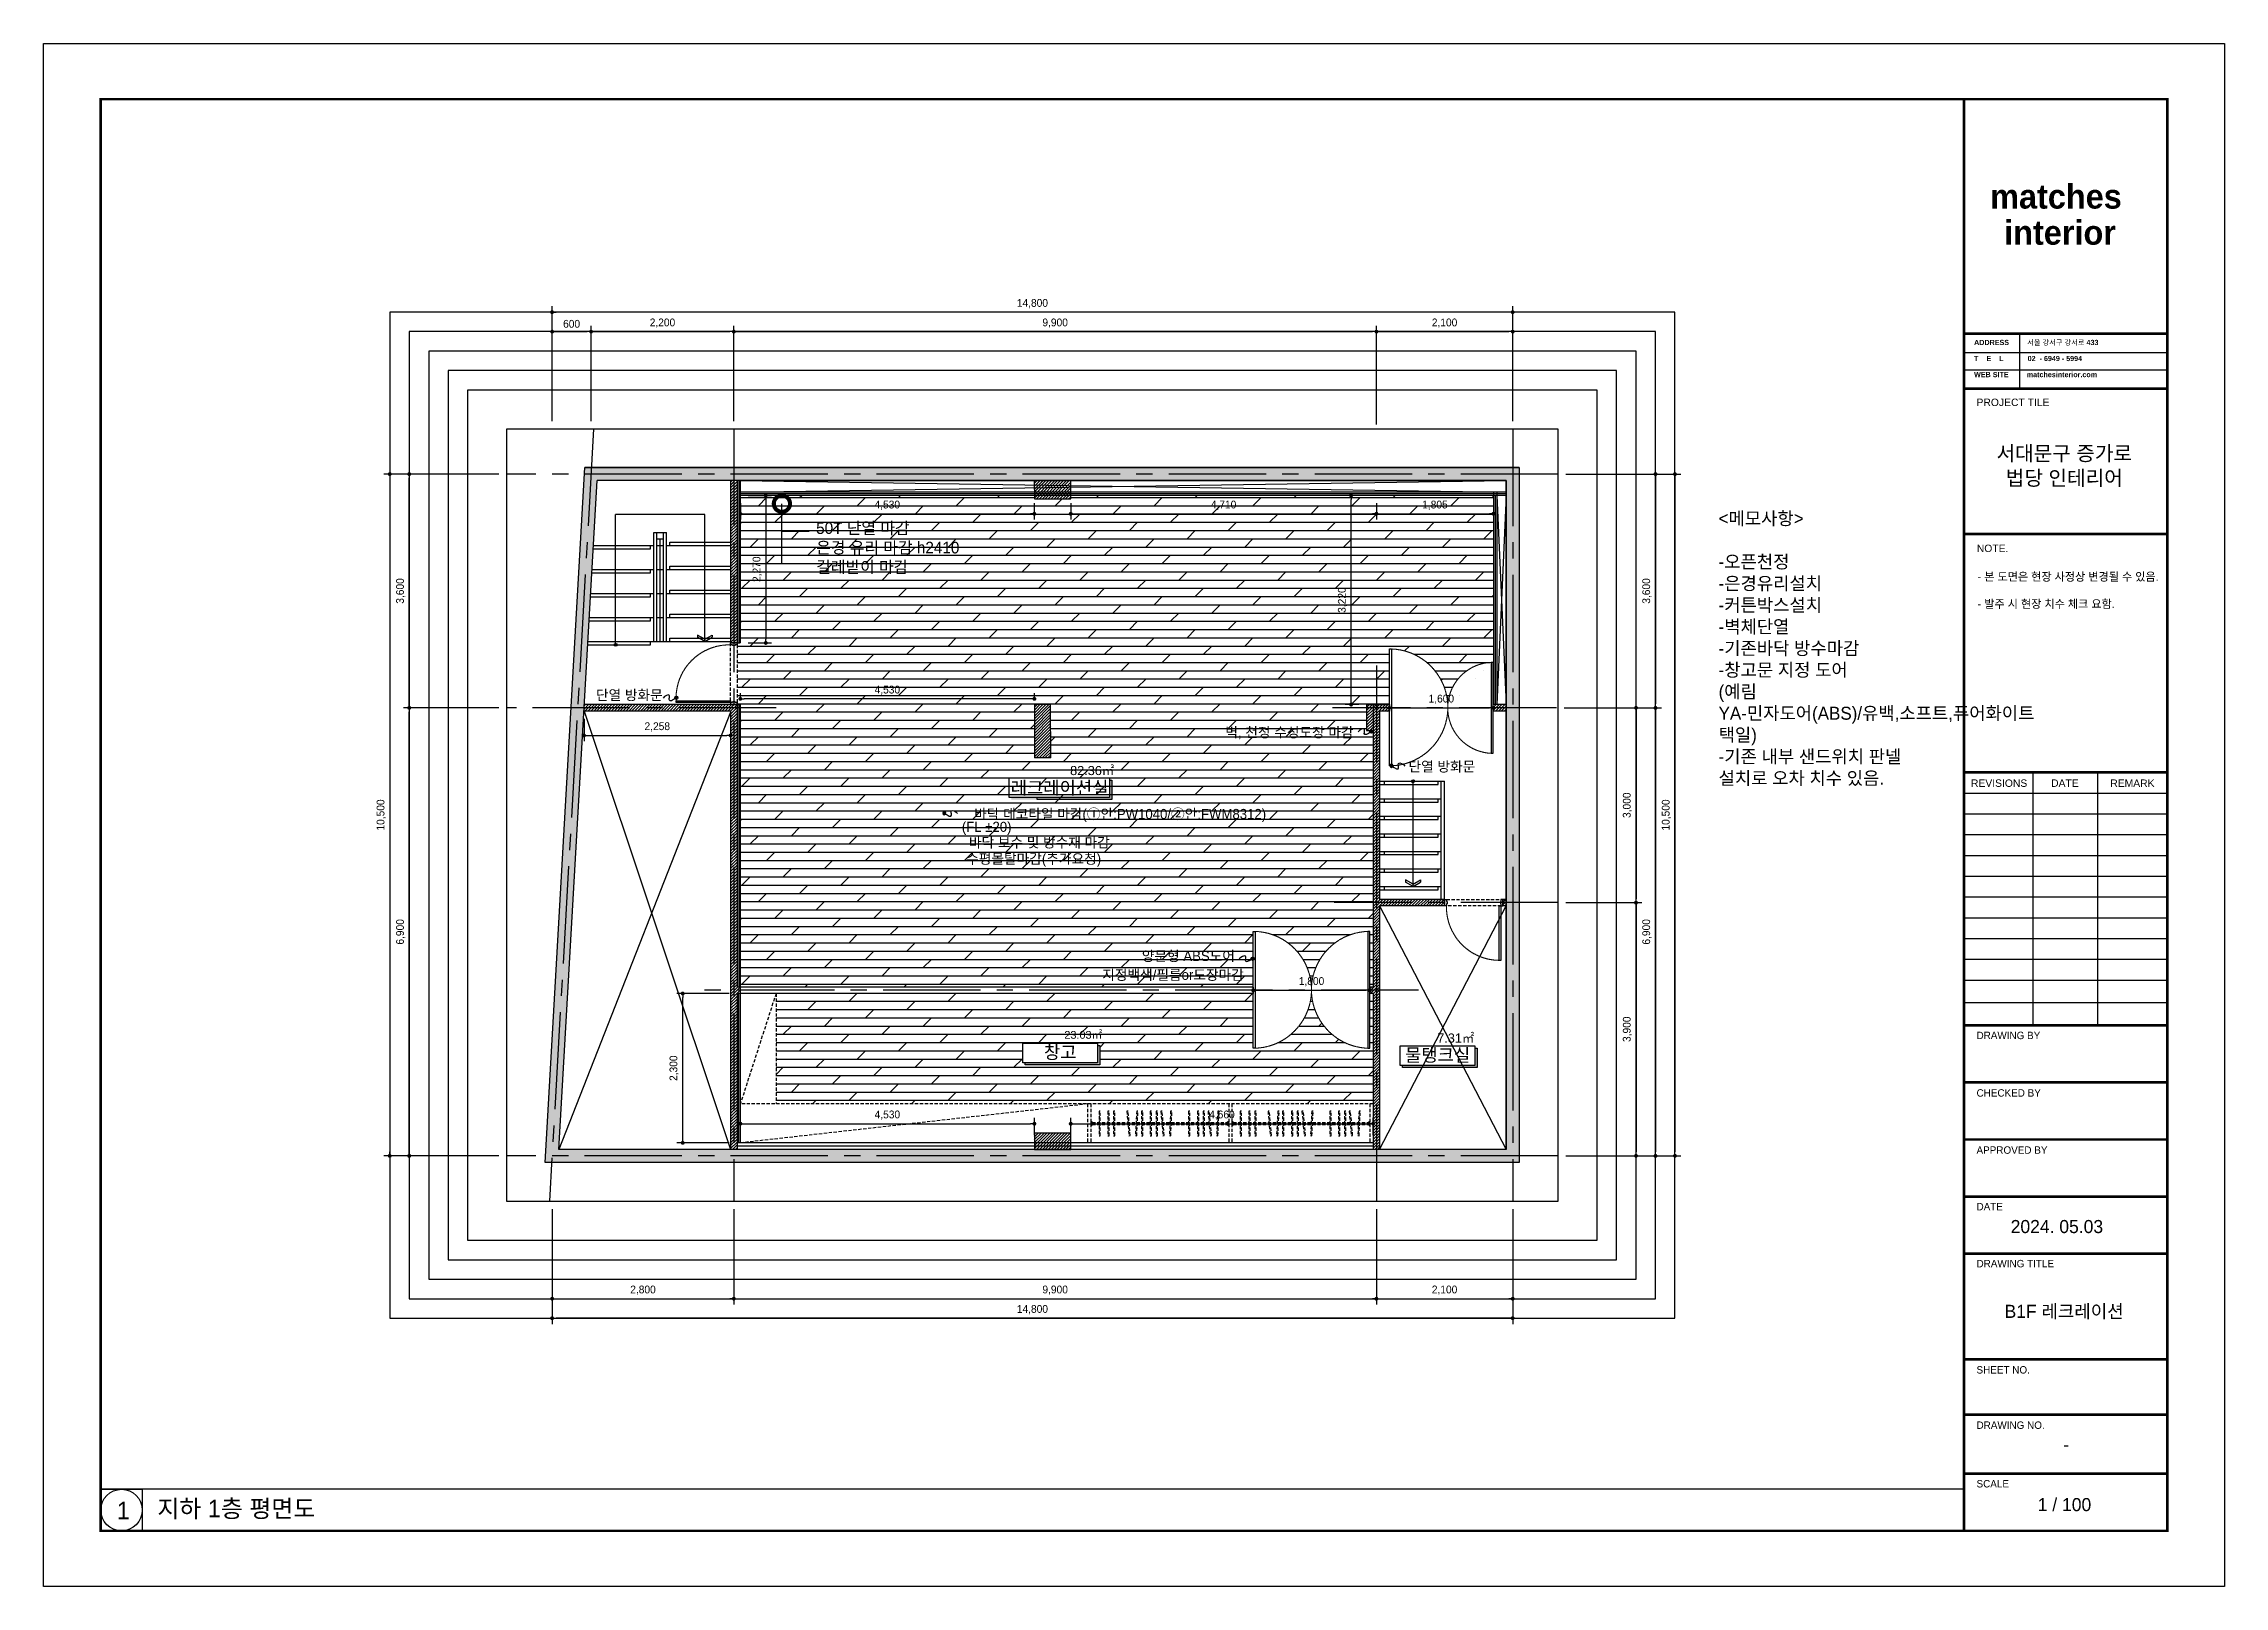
# Model space of a CAD drawing. Header units: millimetres. Extents: x -224448 to 1592092, y -164641 to 319001.
# Drawn here: x -87340 to -53740, y 216014 to 239774 of the extents above; entities that cross this region are included whole.
import ezdxf
from ezdxf.enums import TextEntityAlignment as Align

# ---------------------------------------------------------------- set-up
doc = ezdxf.new("R2010")
doc.units = ezdxf.units.MM
for name, pattern in [('CEN', [62, 60, -1, 0, -1]), ('CENTER2', [1.125, 0.75, -0.125, 0.125, -0.125]), ('HIDDEN', [9.525, 6.35, -3.175])]:
    doc.linetypes.add(name, pattern=pattern)
doc.layers.get('Defpoints').update_dxf_attribs({"color": 35})
for name, color, linetype in [('ARREA', 1, 'Continuous'), ('CORE', 7, 'Continuous'), ('DIM', 3, 'Continuous'), ('I-SYM', 4, 'Continuous'), ('I-TEXT', 7, 'Continuous'), ('I_CON', 2, 'Continuous'), ('I_DOOR', 4, 'Continuous'), ('I_FORMAT', 7, 'Continuous'), ('I_FUR', 6, 'Continuous'), ('I_HAT', 8, 'Continuous'), ('I_TXT', 7, 'Continuous'), ('I_WALL', 3, 'Continuous'), ('Layer 1', 7, 'Continuous')]:
    doc.layers.add(name, color=color, linetype=linetype)
doc.layers.add('I_CEN', color=1, linetype='CEN', lineweight=13)
doc.styles.add('HY울릉도', font='')
doc.styles.add('IABU-글꼴스타일', font='')
doc.styles.add('NTOP', font='Dotum.ttf')
doc.styles.add('sim', font='')
doc.styles.get("Standard").update_dxf_attribs({"font": 'arial.ttf'})
doc.styles.get('HY울릉도').set_extended_font_data('HY울릉도L')
doc.styles.get('IABU-글꼴스타일').set_extended_font_data('HY울릉도L')
doc.styles.get('sim').set_extended_font_data('Pretendard Variable Light')
doc.linetypes.add('BATTING', pattern='A,0.00254,-2.54,[134,ltypeshp.shx,S=2.54,R=0,X=-2.54,Y=0],-5.08,[134,ltypeshp.shx,S=2.54,R=180,X=2.54,Y=0],-2.54', length=10.16254)
doc.dimstyles.new('IABC-100 (SUB)', dxfattribs={"dimscale": 60, "dimtxt": 2, "dimasz": 1, "dimexe": 1.5, "dimexo": 2, "dimgap": 1, "dimtad": 1, "dimdec": 0, "dimdsep": 46, "dimlunit": 6, "dimtxsty": 'IABU-글꼴스타일', "dimblk": '1234_Dot', "dimcen": 1, "dimclrd": 4, "dimclre": 4, "dimclrt": 7, "dimadec": 0, "dimazin": 0, "dimtfac": 1, "dimtdec": 0, "dimtix": 1, "dimtmove": 2, "dimatfit": 3, "dimldrblk": '1234_Dot', "dimfxl": 2, "dimtolj": 1, "dimtzin": 0, "dimarcsym": 0})
pattern_1 = [(45, (-3808.497, 179076.738), (-22.45064, 22.45064), [])]
pattern_2 = [(45, (0, 79990.15), (-22.4506403, 22.4506403), [])]

msp = doc.modelspace()

# ---------------------------------------------------------------- texts
at = {"attachment_point": 1}
for s, insert, char_height in [('\\pxqr;82.36{\\fGulim|b0|i0|c129|p50;㎡}', (-71984.779, 228648.513), 140), ('\\pxqr;23.03{\\fGulim|b0|i0|c129|p50;㎡}', (-72170.843, 224567.764), 120), ('\\pxqr;7.31{\\fGulim|b0|i0|c129|p50;㎡}', (-66437.337, 224528.567), 140)]:
    msp.add_mtext_dynamic_manual_height_columns(s, width=1140.73369, gutter_width=12.5, heights=[0], dxfattribs=dict(at, insert=insert, char_height=char_height))
at = {"attachment_point": 5, "style": 'sim'}
for s, insert, char_height, width in [('B1F 레크레이션', (-56210.161, 220238.59), 201.6, 3701.04345), ('\\pxql;1', (-83256.988, 217182.034), 270, 5910.6775), ('\\pxql;지하 1층 평면도', (-82632.901, 217198.034), 270, 5910.6775)]:
    msp.add_mtext(s, dxfattribs=dict(at, insert=insert, char_height=char_height, width=width))
at = {"layer": 'I-TEXT', "color": 0, "style": 'NTOP'}
for s, p in [('단열 방화문', (-78315.614, 229741.231)), ('벽, 천정 수성도장 마감', (-68144.497, 229167.707)), ('단열 방화문', (-65796.237, 228640.138)), ('바닥 데코타일 마감(①안:PW1040/②안:FWM8312)', (-70753.389, 227909.516)), ('(FL %%P20)', (-72810.021, 227711.516)), ('바닥 보수 및 방수재 마감', (-71998.148, 227471.217)), ('수평몰탈마감(추가요청)', (-72086.266, 227220.134)), ('양문형 ABS도어', (-69702.286, 225722.128)), ('지정백색/필름or도장마감', (-69938.753, 225431.791))]:
    msp.add_text(s, height=155, dxfattribs=at).set_placement(p, align=Align.MIDDLE_CENTER)
at = {"layer": 'I-TEXT', "color": 0, "attachment_point": 1, "style": 'NTOP'}
for s, insert, char_height, width in [('\\pxsm1;<메모사항>\\P\\P-오픈천정\\P-은경유리설치\\P-커튼박스설치\\P-벽체단열\\P-기존바닥 방수마감\\P-창고문 지정 도어\\P(예림 YA-민자도어(ABS)/유백,소프트,퓨어화이트 택일)\\P-기존 내부 샌드위치 판넬 설치로 오차 치수 있음.', (-61532.866, 232561.742), 200, 3178.397), ('\\pxsm1;50T 단열 마감\\P은경 유리 마감 h2410\\P걸레받이 마감', (-75437.103, 232402.546), 180, 2444.92077)]:
    msp.add_mtext(s, dxfattribs=dict(at, insert=insert, char_height=char_height, width=width))
at = {"layer": 'I_TXT', "color": 142, "char_height": 200, "attachment_point": 5, "style": 'HY울릉도'}
for s, insert, width in [('{\\fGulim|b0|i0|c129|p50;레크레이션실}', (-71686.526, 228303.231), 1621.57739), ('{\\fPretendard Variable Medium|b0|i0|c129|p2;창고}', (-71676.809, 224229.339), 1149.88274), ('{\\fGulim|b0|i0|c129|p50;물탱크실}', (-65862.396, 224187.145), 1149.88274)]:
    msp.add_mtext(s, dxfattribs=dict(at, insert=insert, width=width))

# ---------------------------------------------------------------- blocks, each defined once
blk = doc.blocks.new('FR1')
at = {"layer": 'Defpoints'}
blk.add_lwpolyline([(89059, 47504), (131059, 47504), (131059, 17804), (89059, 17804)], close=True, dxfattribs=at)
at = {"layer": 'I_FORMAT'}
for p, q in [((127113, 41920), (127113, 40862)), ((126043, 41560), (129958, 41560)), ((126044, 41224), (129963, 41224)), ((127379, 28591), (127379, 33460)), ((128619, 28607), (128619, 33477)), ((126044, 33077), (129959, 33077)), ((126044, 32677), (129959, 32677)), ((126044, 32277), (129959, 32277)), ((126044, 31877), (129959, 31877)), ((126044, 31477), (129959, 31477)), ((126044, 31077), (129959, 31077)), ((126044, 30677), (129959, 30677)), ((126044, 30277), (129959, 30277)), ((126044, 29877), (129959, 29877)), ((126044, 29477), (129959, 29477)), ((126044, 29042), (129959, 29042)), ((126044, 19673), (90159, 19673))]:
    blk.add_line(p, q, dxfattribs=at)
for points, const_width in [([(126044, 18873), (90159, 18873), (90159, 46435), (126044, 46435)], 50.2), ([(126044, 46435), (126044, 18864)], 50.2), ([(126044, 46435), (129959, 46435), (129959, 18873), (126044, 18873)], 50.2), ([(126044, 41920), (129959, 41920)], 50.2), ([(126044, 40863), (129952, 40863)], 50.2), ([(126044, 38066), (129959, 38066)], 50.2), ([(126044, 33477), (129959, 33477)], 50.2), ([(126044, 28607), (129959, 28607)], 50.2), ([(129959, 28607), (126459, 28607)], 20), ([(126044, 27507), (129959, 27507)], 50.2), ([(126044, 26407), (129959, 26407)], 50.2), ([(126044, 25307), (129959, 25307)], 50.2), ([(126044, 24207), (129959, 24207)], 50.2), ([(126044, 22173), (129959, 22173)], 50.2), ([(126459, 22173), (129959, 22173)], 30), ([(126044, 21107), (129959, 21107)], 50.2), ([(126459, 21107), (129959, 21107)], 30), ([(126044, 19973), (129959, 19973)], 50.2), ([(126459, 19973), (129959, 19973)], 30)]:
    blk.add_lwpolyline(points, dxfattribs=dict(at, const_width=const_width))
blk.add_lwpolyline([(90159, 19673), (90959, 19673), (90959, 18873), (90159, 18873)], close=True, dxfattribs=at)
blk.add_circle((90559, 19273), 400, dxfattribs=at)
for s, height, p in [('PROJECT TILE', 142.54, (126285, 40527)), ('NOTE.', 142.5, (126291, 37716))]:
    blk.add_text(s, height=height, dxfattribs=at).set_placement(p)
for s, p in [('REVISIONS', (126720, 33267)), ('DATE', (127987, 33267)), ('REMARK', (129287, 33266))]:
    blk.add_text(s, height=142.5, dxfattribs=at).set_placement(p, align=Align.MIDDLE_CENTER)
at = {"layer": 'I_FORMAT', "style": 'sim'}
for s, height, p in [('DRAWING BY', 142.5, (126285, 28339)), ('CHECKED BY', 142.5, (126285, 27232)), ('APPROVED BY', 142.54, (126285, 26132)), ('DATE', 142.5, (126285, 25043)), ('2024. 05.03', 252, (126943, 24605)), ('DRAWING TITLE', 142.54, (126285, 23946)), ('SHEET NO.', 142.5, (126285, 21901)), ('DRAWING NO.', 142.54, (126285, 20836)), ('SCALE', 142.5, (126285, 19708))]:
    blk.add_text(s, height=height, dxfattribs=at).set_placement(p)
blk.add_text('-', height=252, dxfattribs=at).set_placement((128009, 20534), align=Align.MIDDLE_CENTER)
at = {"layer": 'I_FORMAT', "insert": (126238, 41801), "char_height": 142.538, "width": 4018.9, "attachment_point": 1, "line_spacing_factor": 0.93}
blk.add_mtext('{\\fPretendard Variable SemiBold|b0|i0|c129|p2;\\H0.7x;ADDRESS\\fArial|b0|i0|c129|p34;         \\fPretendard Variable SemiBold|b0|i0|c129|p2;서울 강서구 강서로 433\\P\\fArial|b0|i0|c129|p34;\\P\\fPretendard Variable SemiBold|b0|i0|c129|p2;T    E    L\\fArial|b0|i0|c129|p34;            \\fPretendard Variable SemiBold|b0|i0|c129|p2;02  - 6949 - 5994\\P\\fArial|b0|i0|c129|p34;\\P\\fPretendard Variable SemiBold|b0|i0|c129|p2;WEB SITE\\fArial|b0|i0|c129|p34;         \\fPretendard Variable SemiBold|b0|i0|c129|p2;matchesinterior.com}', dxfattribs=at)
at = {"layer": 'I_FORMAT', "insert": (127975, 39364), "char_height": 285.08, "width": 8812.01, "attachment_point": 5}
blk.add_mtext('{\\fPretendard Variable SemiBold|b0|i0|c129|p2;서대문구 증가로\\P법당 인테리어}', dxfattribs=at)
at = {"layer": 'I_FORMAT', "linetype": 'ByBlock', "insert": (126306, 37319), "char_height": 156.79, "width": 3464.85, "attachment_point": 1, "style": 'HY울릉도'}
blk.add_mtext('{\\fPretendard Variable Light|b0|i0|c129|p2;- 본 도면은 현장 사정상 변경될 수 있음.\\P\\P- 발주 시 현장 치수 체크 요함.}', dxfattribs=at)
at = {"layer": 'I_FORMAT', "insert": (127979, 19376), "char_height": 252, "width": 4626.3, "attachment_point": 5, "style": 'sim'}
blk.add_mtext('1 / 100', dxfattribs=at)
at = {"layer": 'Layer 1', "color": 250, "char_height": 467.28, "attachment_point": 7}
for s, insert in [('\\fPoppins|b1|i0|c0|p34;\\W1;matches', (126547, 44321)), ('\\fPoppins|b1|i0|c0|p34;\\W1;interior', (126817, 43626))]:
    blk.add_mtext(s, dxfattribs=dict(at, insert=insert))
blk = doc.blocks.new('J13')
at = {"layer": 'I_CEN'}
for centre, start, end in [((805749, -78923), 270, 90), ((807549, -78923), 90, 270)]:
    blk.add_arc(centre, 900, start, end, dxfattribs=at)
at = {"layer": 'I_DOOR'}
for points in [[(805749, -79823), (805749, -78023), (805779, -78023), (805779, -79823)], [(807549, -79823), (807549, -78023), (807519, -78023), (807519, -79823)]]:
    blk.add_lwpolyline(points, close=True, dxfattribs=at)
blk = doc.blocks.new('klsdfa')
at = {"layer": 'I_CEN'}
blk.add_arc((2937606, -1355168), 820, 90.7053, 181.3042, dxfattribs=at)
at = {"layer": 'I_DOOR'}
for points in [[(2937596, -1354347), (2937596, -1355187), (2937626, -1355187), (2937626, -1354347)], [(2936756, -1355187), (2936756, -1355287), (2936786, -1355287), (2936786, -1355257), (2936796, -1355257), (2936796, -1355217), (2936786, -1355217), (2936786, -1355187), (2936756, -1355187)], [(2937656, -1355187), (2937656, -1355287), (2937626, -1355287), (2937626, -1355257), (2937616, -1355257), (2937616, -1355217), (2937626, -1355217), (2937626, -1355187), (2937656, -1355187)]]:
    blk.add_lwpolyline(points, close=True, dxfattribs=at)
at = {"layer": 'I_FUR', "color": 8, "linetype": 'HIDDEN', "ltscale": 8}
for p, q in [((2937626, -1355187), (2936786, -1355187)), ((2936786, -1355287), (2937626, -1355287))]:
    blk.add_line(p, q, dxfattribs=at)
blk = doc.blocks.new('_DotSmall')
at = {"color": 0, "linetype": 'ByBlock', "const_width": 0.5}
blk.add_lwpolyline([(-0.0625, 0, 1), (0.0625, 0, 1)], format="xyb", close=True, dxfattribs=at)
blk = doc.blocks.new('1234_Dot')
at = {"color": 0, "linetype": 'ByBlock', "lineweight": -2}
blk.add_line((-0.5, 0), (-1, 0), dxfattribs=at)
at = {"color": 0, "linetype": 'ByBlock', "const_width": 0.5}
blk.add_lwpolyline([(-0.25, 0, 1), (0.25, 0, 1)], format="xyb", close=True, dxfattribs=at)
blk = doc.blocks.new('*D685')
at = {"layer": 'Defpoints', "color": 0, "ltscale": 50, "transparency": 16777216}
for p in [(-76605, 232814), (-72076, 232814), (-72076, 232533)]:
    blk.add_point(p, dxfattribs=at)
at = {"layer": 'DIM', "color": 4, "lineweight": -2, "ltscale": 50, "transparency": 16777216}
for p, q in [((-76605, 232694), (-76605, 232443)), ((-76545, 232533), (-72136, 232533)), ((-72076, 232694), (-72076, 232443))]:
    blk.add_line(p, q, dxfattribs=at)
at = {"layer": 'DIM', "color": 4, "lineweight": -2, "ltscale": 50, "transparency": 16777216, "xscale": 60, "yscale": 60, "zscale": 60, "rotation": 180}
blk.add_blockref('1234_Dot', (-76605, 232533), dxfattribs=at)
at = {"layer": 'DIM', "color": 4, "lineweight": -2, "ltscale": 50, "transparency": 16777216, "xscale": 60, "yscale": 60, "zscale": 60}
blk.add_blockref('1234_Dot', (-72076, 232533), dxfattribs=at)
at = {"layer": 'DIM', "color": 7, "ltscale": 50, "transparency": 16777216, "insert": (-74341, 232664), "char_height": 120, "attachment_point": 5, "style": 'IABU-글꼴스타일'}
blk.add_mtext('\\A1;4,530', dxfattribs=at)
blk = doc.blocks.new('*D686')
at = {"layer": 'Defpoints', "color": 0, "ltscale": 50, "transparency": 16777216}
for p in [(-66805, 232814), (-65001, 232814), (-65001, 232533)]:
    blk.add_point(p, dxfattribs=at)
at = {"layer": 'DIM', "color": 4, "lineweight": -2, "ltscale": 50, "transparency": 16777216}
for p, q in [((-66805, 232694), (-66805, 232443)), ((-66745, 232533), (-65061, 232533)), ((-65001, 232694), (-65001, 232443))]:
    blk.add_line(p, q, dxfattribs=at)
at = {"layer": 'DIM', "color": 4, "lineweight": -2, "ltscale": 50, "transparency": 16777216, "xscale": 60, "yscale": 60, "zscale": 60, "rotation": 180}
blk.add_blockref('1234_Dot', (-66805, 232533), dxfattribs=at)
at = {"layer": 'DIM', "color": 4, "lineweight": -2, "ltscale": 50, "transparency": 16777216, "xscale": 60, "yscale": 60, "zscale": 60}
blk.add_blockref('1234_Dot', (-65001, 232533), dxfattribs=at)
at = {"layer": 'DIM', "color": 7, "ltscale": 50, "transparency": 16777216, "insert": (-65903, 232664), "char_height": 120, "attachment_point": 5, "style": 'IABU-글꼴스타일'}
blk.add_mtext('\\A1;1,805', dxfattribs=at)
blk = doc.blocks.new('*D691')
at = {"layer": 'Defpoints', "color": 0, "ltscale": 50, "transparency": 16777216}
for p in [(-68705, 225201), (-66905, 225201), (-66905, 225194)]:
    blk.add_point(p, dxfattribs=at)
at = {"layer": 'DIM', "color": 4, "lineweight": -2, "ltscale": 50, "transparency": 16777216}
for p, q in [((-68645, 225194), (-66965, 225194)), ((-68705, 225081), (-68705, 225104)), ((-66905, 225081), (-66905, 225104))]:
    blk.add_line(p, q, dxfattribs=at)
at = {"layer": 'DIM', "color": 4, "lineweight": -2, "ltscale": 50, "transparency": 16777216, "xscale": 60, "yscale": 60, "zscale": 60, "rotation": 180}
blk.add_blockref('1234_Dot', (-68705, 225194), dxfattribs=at)
at = {"layer": 'DIM', "color": 4, "lineweight": -2, "ltscale": 50, "transparency": 16777216, "xscale": 60, "yscale": 60, "zscale": 60}
blk.add_blockref('1234_Dot', (-66905, 225194), dxfattribs=at)
at = {"layer": 'DIM', "color": 7, "ltscale": 50, "transparency": 16777216, "insert": (-67805, 225325), "char_height": 120, "attachment_point": 5, "style": 'IABU-글꼴스타일'}
blk.add_mtext('\\A1;1,800', dxfattribs=at)
blk = doc.blocks.new('*D692')
at = {"layer": 'Defpoints', "color": 0, "ltscale": 50, "transparency": 16777216}
for p in [(-66605, 229551), (-65005, 229544), (-65005, 229544)]:
    blk.add_point(p, dxfattribs=at)
at = {"layer": 'DIM', "color": 4, "lineweight": -2, "ltscale": 50, "transparency": 16777216}
for p, q in [((-66545, 229544), (-65065, 229544)), ((-65005, 229664), (-65005, 229634)), ((-66605, 229431), (-66605, 229454))]:
    blk.add_line(p, q, dxfattribs=at)
at = {"layer": 'DIM', "color": 4, "lineweight": -2, "ltscale": 50, "transparency": 16777216, "xscale": 60, "yscale": 60, "zscale": 60, "rotation": 180}
blk.add_blockref('1234_Dot', (-66605, 229544), dxfattribs=at)
at = {"layer": 'DIM', "color": 4, "lineweight": -2, "ltscale": 50, "transparency": 16777216, "xscale": 60, "yscale": 60, "zscale": 60}
blk.add_blockref('1234_Dot', (-65005, 229544), dxfattribs=at)
at = {"layer": 'DIM', "color": 7, "ltscale": 50, "transparency": 16777216, "insert": (-65805, 229675), "char_height": 120, "attachment_point": 5, "style": 'IABU-글꼴스타일'}
blk.add_mtext('\\A1;1,600', dxfattribs=at)
blk = doc.blocks.new('*D678')
at = {"layer": 'Defpoints', "color": 0, "ltscale": 50, "transparency": 16777216}
for p in [(-77493, 225144), (-76655, 225144), (-76655, 222844)]:
    blk.add_point(p, dxfattribs=at)
at = {"layer": 'DIM', "color": 4, "lineweight": -2, "ltscale": 50, "transparency": 16777216}
for p, q in [((-76775, 225144), (-77583, 225144)), ((-77493, 222904), (-77493, 225084)), ((-76775, 222844), (-77583, 222844))]:
    blk.add_line(p, q, dxfattribs=at)
at = {"layer": 'DIM', "color": 4, "lineweight": -2, "ltscale": 50, "transparency": 16777216, "xscale": 60, "yscale": 60, "zscale": 60}
for p, rotation in [((-77493, 225144), 90), ((-77493, 222844), 270)]:
    blk.add_blockref('1234_Dot', p, dxfattribs=dict(at, rotation=rotation))
at = {"layer": 'DIM', "color": 7, "ltscale": 50, "transparency": 16777216, "insert": (-77625, 223994), "char_height": 120, "attachment_point": 5, "rotation": 90, "style": 'IABU-글꼴스타일'}
blk.add_mtext('\\A1;2,300', dxfattribs=at)
blk = doc.blocks.new('*D679')
at = {"layer": 'Defpoints', "color": 0, "ltscale": 50, "transparency": 16777216}
for p in [(-78905, 235338), (-79505, 233838), (-78905, 233838)]:
    blk.add_point(p, dxfattribs=at)
at = {"layer": 'DIM', "color": 4, "lineweight": -2, "ltscale": 50, "transparency": 16777216}
for p, q in [((-79505, 233958), (-79505, 235428)), ((-79445, 235338), (-78965, 235338)), ((-78905, 233958), (-78905, 235428))]:
    blk.add_line(p, q, dxfattribs=at)
at = {"layer": 'DIM', "color": 4, "lineweight": -2, "ltscale": 50, "transparency": 16777216, "xscale": 60, "yscale": 60, "zscale": 60, "rotation": 180}
blk.add_blockref('1234_Dot', (-79505, 235338), dxfattribs=at)
at = {"layer": 'DIM', "color": 4, "lineweight": -2, "ltscale": 50, "transparency": 16777216, "xscale": 60, "yscale": 60, "zscale": 60}
blk.add_blockref('1234_Dot', (-78905, 235338), dxfattribs=at)
at = {"layer": 'DIM', "color": 7, "ltscale": 50, "transparency": 16777216, "insert": (-79205, 235458), "char_height": 120, "attachment_point": 5, "style": 'IABU-글꼴스타일'}
blk.add_mtext('\\A1;600', dxfattribs=at)
blk = doc.blocks.new('*D680')
at = {"layer": 'Defpoints', "color": 0, "ltscale": 50, "transparency": 16777216}
for p in [(-76705, 235338), (-78905, 233838), (-76705, 233838)]:
    blk.add_point(p, dxfattribs=at)
at = {"layer": 'DIM', "color": 4, "lineweight": -2, "ltscale": 50, "transparency": 16777216}
for p, q in [((-78905, 233958), (-78905, 235428)), ((-78845, 235338), (-76765, 235338)), ((-76705, 233958), (-76705, 235428))]:
    blk.add_line(p, q, dxfattribs=at)
at = {"layer": 'DIM', "color": 4, "lineweight": -2, "ltscale": 50, "transparency": 16777216, "xscale": 60, "yscale": 60, "zscale": 60, "rotation": 180}
blk.add_blockref('1234_Dot', (-78905, 235338), dxfattribs=at)
at = {"layer": 'DIM', "color": 4, "lineweight": -2, "ltscale": 50, "transparency": 16777216, "xscale": 60, "yscale": 60, "zscale": 60}
blk.add_blockref('1234_Dot', (-76705, 235338), dxfattribs=at)
at = {"layer": 'DIM', "color": 7, "ltscale": 50, "transparency": 16777216, "insert": (-77805, 235469), "char_height": 120, "attachment_point": 5, "style": 'IABU-글꼴스타일'}
blk.add_mtext('\\A1;2,200', dxfattribs=at)
blk = doc.blocks.new('*D675')
at = {"layer": 'Defpoints', "color": 0, "ltscale": 50, "transparency": 16777216}
for p in [(-66805, 235338), (-76705, 233838), (-66805, 233787)]:
    blk.add_point(p, dxfattribs=at)
at = {"layer": 'DIM', "color": 4, "lineweight": -2, "ltscale": 50, "transparency": 16777216}
for p, q in [((-76705, 233958), (-76705, 235428)), ((-76645, 235338), (-66865, 235338)), ((-66805, 233907), (-66805, 235428))]:
    blk.add_line(p, q, dxfattribs=at)
at = {"layer": 'DIM', "color": 4, "lineweight": -2, "ltscale": 50, "transparency": 16777216, "xscale": 60, "yscale": 60, "zscale": 60, "rotation": 180}
blk.add_blockref('1234_Dot', (-76705, 235338), dxfattribs=at)
at = {"layer": 'DIM', "color": 4, "lineweight": -2, "ltscale": 50, "transparency": 16777216, "xscale": 60, "yscale": 60, "zscale": 60}
blk.add_blockref('1234_Dot', (-66805, 235338), dxfattribs=at)
at = {"layer": 'DIM', "color": 7, "ltscale": 50, "transparency": 16777216, "insert": (-71755, 235469), "char_height": 120, "attachment_point": 5, "style": 'IABU-글꼴스타일'}
blk.add_mtext('\\A1;9,900', dxfattribs=at)
blk = doc.blocks.new('*D676')
at = {"layer": 'Defpoints', "color": 0, "ltscale": 50, "transparency": 16777216}
for p in [(-64705, 235338), (-66805, 233838), (-64705, 233838)]:
    blk.add_point(p, dxfattribs=at)
at = {"layer": 'DIM', "color": 4, "lineweight": -2, "ltscale": 50, "transparency": 16777216}
for p, q in [((-66805, 233958), (-66805, 235428)), ((-66745, 235338), (-64765, 235338)), ((-64705, 233958), (-64705, 235428))]:
    blk.add_line(p, q, dxfattribs=at)
at = {"layer": 'DIM', "color": 4, "lineweight": -2, "ltscale": 50, "transparency": 16777216, "xscale": 60, "yscale": 60, "zscale": 60, "rotation": 180}
blk.add_blockref('1234_Dot', (-66805, 235338), dxfattribs=at)
at = {"layer": 'DIM', "color": 4, "lineweight": -2, "ltscale": 50, "transparency": 16777216, "xscale": 60, "yscale": 60, "zscale": 60}
blk.add_blockref('1234_Dot', (-64705, 235338), dxfattribs=at)
at = {"layer": 'DIM', "color": 7, "ltscale": 50, "transparency": 16777216, "insert": (-65755, 235469), "char_height": 120, "attachment_point": 5, "style": 'IABU-글꼴스타일'}
blk.add_mtext('\\A1;2,100', dxfattribs=at)
blk = doc.blocks.new('*D687')
at = {"layer": 'Defpoints', "color": 0, "ltscale": 50, "transparency": 16777216}
for p in [(-79505, 235638), (-79505, 233838), (-64705, 233844)]:
    blk.add_point(p, dxfattribs=at)
at = {"layer": 'DIM', "color": 4, "lineweight": -2, "ltscale": 50, "transparency": 16777216}
for p, q in [((-79505, 233958), (-79505, 235728)), ((-64765, 235638), (-79445, 235638)), ((-64705, 233964), (-64705, 235728))]:
    blk.add_line(p, q, dxfattribs=at)
at = {"layer": 'DIM', "color": 4, "lineweight": -2, "ltscale": 50, "transparency": 16777216, "xscale": 60, "yscale": 60, "zscale": 60, "rotation": 180}
blk.add_blockref('1234_Dot', (-79505, 235638), dxfattribs=at)
at = {"layer": 'DIM', "color": 4, "lineweight": -2, "ltscale": 50, "transparency": 16777216, "xscale": 60, "yscale": 60, "zscale": 60}
blk.add_blockref('1234_Dot', (-64705, 235638), dxfattribs=at)
at = {"layer": 'DIM', "color": 7, "ltscale": 50, "transparency": 16777216, "insert": (-72105, 235769), "char_height": 120, "attachment_point": 5, "style": 'IABU-글꼴스타일'}
blk.add_mtext('\\A1;14,800', dxfattribs=at)
blk = doc.blocks.new('*D688')
at = {"layer": 'Defpoints', "color": 0, "ltscale": 50, "transparency": 16777216}
for p in [(-64005, 233144), (-64005, 222644), (-62205, 222644)]:
    blk.add_point(p, dxfattribs=at)
at = {"layer": 'DIM', "color": 4, "lineweight": -2, "ltscale": 50, "transparency": 16777216}
for p, q in [((-63885, 233144), (-62115, 233144)), ((-62205, 233084), (-62205, 222704)), ((-63885, 222644), (-62115, 222644))]:
    blk.add_line(p, q, dxfattribs=at)
at = {"layer": 'DIM', "color": 4, "lineweight": -2, "ltscale": 50, "transparency": 16777216, "xscale": 60, "yscale": 60, "zscale": 60}
for p, rotation in [((-62205, 233144), 90), ((-62205, 222644), 270)]:
    blk.add_blockref('1234_Dot', p, dxfattribs=dict(at, rotation=rotation))
at = {"layer": 'DIM', "color": 7, "ltscale": 50, "transparency": 16777216, "insert": (-62337, 227894), "char_height": 120, "attachment_point": 5, "rotation": 90, "style": 'IABU-글꼴스타일'}
blk.add_mtext('\\A1;10,500', dxfattribs=at)
blk = doc.blocks.new('*D689')
at = {"layer": 'Defpoints', "color": 0, "ltscale": 50, "transparency": 16777216}
for p in [(-64005, 233144), (-64030, 229544), (-62505, 229544)]:
    blk.add_point(p, dxfattribs=at)
at = {"layer": 'DIM', "color": 4, "lineweight": -2, "ltscale": 50, "transparency": 16777216}
for p, q in [((-63885, 233144), (-62415, 233144)), ((-62505, 233084), (-62505, 229604)), ((-63910, 229544), (-62415, 229544))]:
    blk.add_line(p, q, dxfattribs=at)
at = {"layer": 'DIM', "color": 4, "lineweight": -2, "ltscale": 50, "transparency": 16777216, "xscale": 60, "yscale": 60, "zscale": 60}
for p, rotation in [((-62505, 233144), 90), ((-62505, 229544), 270)]:
    blk.add_blockref('1234_Dot', p, dxfattribs=dict(at, rotation=rotation))
at = {"layer": 'DIM', "color": 7, "ltscale": 50, "transparency": 16777216, "insert": (-62637, 231344), "char_height": 120, "attachment_point": 5, "rotation": 90, "style": 'IABU-글꼴스타일'}
blk.add_mtext('\\A1;3,600', dxfattribs=at)
blk = doc.blocks.new('*D677')
at = {"layer": 'Defpoints', "color": 0, "ltscale": 50, "transparency": 16777216}
for p in [(-64005, 229544), (-64005, 222644), (-62505, 222644)]:
    blk.add_point(p, dxfattribs=at)
at = {"layer": 'DIM', "color": 4, "lineweight": -2, "ltscale": 50, "transparency": 16777216}
for p, q in [((-63885, 229544), (-62415, 229544)), ((-62505, 229484), (-62505, 222704)), ((-63885, 222644), (-62415, 222644))]:
    blk.add_line(p, q, dxfattribs=at)
at = {"layer": 'DIM', "color": 4, "lineweight": -2, "ltscale": 50, "transparency": 16777216, "xscale": 60, "yscale": 60, "zscale": 60}
for p, rotation in [((-62505, 229544), 90), ((-62505, 222644), 270)]:
    blk.add_blockref('1234_Dot', p, dxfattribs=dict(at, rotation=rotation))
at = {"layer": 'DIM', "color": 7, "ltscale": 50, "transparency": 16777216, "insert": (-62637, 226094), "char_height": 120, "attachment_point": 5, "rotation": 90, "style": 'IABU-글꼴스타일'}
blk.add_mtext('\\A1;6,900', dxfattribs=at)
blk = doc.blocks.new('*D690')
at = {"layer": 'Defpoints', "color": 0, "ltscale": 50, "transparency": 16777216}
for p in [(-64005, 229544), (-64005, 226544), (-62805, 226544)]:
    blk.add_point(p, dxfattribs=at)
at = {"layer": 'DIM', "color": 4, "lineweight": -2, "ltscale": 50, "transparency": 16777216}
for p, q in [((-63885, 229544), (-62715, 229544)), ((-62805, 229484), (-62805, 226604)), ((-63885, 226544), (-62715, 226544))]:
    blk.add_line(p, q, dxfattribs=at)
at = {"layer": 'DIM', "color": 4, "lineweight": -2, "ltscale": 50, "transparency": 16777216, "xscale": 60, "yscale": 60, "zscale": 60}
for p, rotation in [((-62805, 229544), 90), ((-62805, 226544), 270)]:
    blk.add_blockref('1234_Dot', p, dxfattribs=dict(at, rotation=rotation))
at = {"layer": 'DIM', "color": 7, "ltscale": 50, "transparency": 16777216, "insert": (-62937, 228044), "char_height": 120, "attachment_point": 5, "rotation": 90, "style": 'IABU-글꼴스타일'}
blk.add_mtext('\\A1;3,000', dxfattribs=at)
blk = doc.blocks.new('*D681')
at = {"layer": 'Defpoints', "color": 0, "ltscale": 50, "transparency": 16777216}
for p in [(-64005, 226544), (-64005, 222644), (-62805, 222644)]:
    blk.add_point(p, dxfattribs=at)
at = {"layer": 'DIM', "color": 4, "lineweight": -2, "ltscale": 50, "transparency": 16777216}
for p, q in [((-63885, 226544), (-62715, 226544)), ((-62805, 226484), (-62805, 222704)), ((-63885, 222644), (-62715, 222644))]:
    blk.add_line(p, q, dxfattribs=at)
at = {"layer": 'DIM', "color": 4, "lineweight": -2, "ltscale": 50, "transparency": 16777216, "xscale": 60, "yscale": 60, "zscale": 60}
for p, rotation in [((-62805, 226544), 90), ((-62805, 222644), 270)]:
    blk.add_blockref('1234_Dot', p, dxfattribs=dict(at, rotation=rotation))
at = {"layer": 'DIM', "color": 7, "ltscale": 50, "transparency": 16777216, "insert": (-62937, 224594), "char_height": 120, "attachment_point": 5, "rotation": 90, "style": 'IABU-글꼴스타일'}
blk.add_mtext('\\A1;3,900', dxfattribs=at)
blk = doc.blocks.new('*D693')
at = {"layer": 'Defpoints', "color": 0, "ltscale": 50, "transparency": 16777216}
for p in [(-79505, 221944), (-76705, 221944), (-76705, 220444)]:
    blk.add_point(p, dxfattribs=at)
at = {"layer": 'DIM', "color": 4, "lineweight": -2, "ltscale": 50, "transparency": 16777216}
for p, q in [((-79505, 221824), (-79505, 220354)), ((-76705, 221824), (-76705, 220354)), ((-79445, 220444), (-76765, 220444))]:
    blk.add_line(p, q, dxfattribs=at)
at = {"layer": 'DIM', "color": 4, "lineweight": -2, "ltscale": 50, "transparency": 16777216, "xscale": 60, "yscale": 60, "zscale": 60, "rotation": 180}
blk.add_blockref('1234_Dot', (-79505, 220444), dxfattribs=at)
at = {"layer": 'DIM', "color": 4, "lineweight": -2, "ltscale": 50, "transparency": 16777216, "xscale": 60, "yscale": 60, "zscale": 60}
blk.add_blockref('1234_Dot', (-76705, 220444), dxfattribs=at)
at = {"layer": 'DIM', "color": 7, "ltscale": 50, "transparency": 16777216, "insert": (-78105, 220575), "char_height": 120, "attachment_point": 5, "style": 'IABU-글꼴스타일'}
blk.add_mtext('\\A1;2,800', dxfattribs=at)
blk = doc.blocks.new('*D682')
at = {"layer": 'Defpoints', "color": 0, "ltscale": 50, "transparency": 16777216}
for p in [(-76705, 221944), (-66805, 221944), (-66805, 220444)]:
    blk.add_point(p, dxfattribs=at)
at = {"layer": 'DIM', "color": 4, "lineweight": -2, "ltscale": 50, "transparency": 16777216}
for p, q in [((-76705, 221824), (-76705, 220354)), ((-66805, 221824), (-66805, 220354)), ((-76645, 220444), (-66865, 220444))]:
    blk.add_line(p, q, dxfattribs=at)
at = {"layer": 'DIM', "color": 4, "lineweight": -2, "ltscale": 50, "transparency": 16777216, "xscale": 60, "yscale": 60, "zscale": 60, "rotation": 180}
blk.add_blockref('1234_Dot', (-76705, 220444), dxfattribs=at)
at = {"layer": 'DIM', "color": 4, "lineweight": -2, "ltscale": 50, "transparency": 16777216, "xscale": 60, "yscale": 60, "zscale": 60}
blk.add_blockref('1234_Dot', (-66805, 220444), dxfattribs=at)
at = {"layer": 'DIM', "color": 7, "ltscale": 50, "transparency": 16777216, "insert": (-71755, 220575), "char_height": 120, "attachment_point": 5, "style": 'IABU-글꼴스타일'}
blk.add_mtext('\\A1;9,900', dxfattribs=at)
blk = doc.blocks.new('*D683')
at = {"layer": 'Defpoints', "color": 0, "ltscale": 50, "transparency": 16777216}
for p in [(-66805, 221944), (-64705, 221944), (-64705, 220444)]:
    blk.add_point(p, dxfattribs=at)
at = {"layer": 'DIM', "color": 4, "lineweight": -2, "ltscale": 50, "transparency": 16777216}
for p, q in [((-66805, 221824), (-66805, 220354)), ((-64705, 221824), (-64705, 220354)), ((-66745, 220444), (-64765, 220444))]:
    blk.add_line(p, q, dxfattribs=at)
at = {"layer": 'DIM', "color": 4, "lineweight": -2, "ltscale": 50, "transparency": 16777216, "xscale": 60, "yscale": 60, "zscale": 60, "rotation": 180}
blk.add_blockref('1234_Dot', (-66805, 220444), dxfattribs=at)
at = {"layer": 'DIM', "color": 4, "lineweight": -2, "ltscale": 50, "transparency": 16777216, "xscale": 60, "yscale": 60, "zscale": 60}
blk.add_blockref('1234_Dot', (-64705, 220444), dxfattribs=at)
at = {"layer": 'DIM', "color": 7, "ltscale": 50, "transparency": 16777216, "insert": (-65755, 220575), "char_height": 120, "attachment_point": 5, "style": 'IABU-글꼴스타일'}
blk.add_mtext('\\A1;2,100', dxfattribs=at)
blk = doc.blocks.new('*D684')
at = {"layer": 'Defpoints', "color": 0, "ltscale": 50, "transparency": 16777216}
for p in [(-79505, 221944), (-64705, 221944), (-79505, 220144)]:
    blk.add_point(p, dxfattribs=at)
at = {"layer": 'DIM', "color": 4, "lineweight": -2, "ltscale": 50, "transparency": 16777216}
for p, q in [((-79505, 221824), (-79505, 220054)), ((-64705, 221824), (-64705, 220054)), ((-64765, 220144), (-79445, 220144))]:
    blk.add_line(p, q, dxfattribs=at)
at = {"layer": 'DIM', "color": 4, "lineweight": -2, "ltscale": 50, "transparency": 16777216, "xscale": 60, "yscale": 60, "zscale": 60, "rotation": 180}
blk.add_blockref('1234_Dot', (-79505, 220144), dxfattribs=at)
at = {"layer": 'DIM', "color": 4, "lineweight": -2, "ltscale": 50, "transparency": 16777216, "xscale": 60, "yscale": 60, "zscale": 60}
blk.add_blockref('1234_Dot', (-64705, 220144), dxfattribs=at)
at = {"layer": 'DIM', "color": 7, "ltscale": 50, "transparency": 16777216, "insert": (-72105, 220275), "char_height": 120, "attachment_point": 5, "style": 'IABU-글꼴스타일'}
blk.add_mtext('\\A1;14,800', dxfattribs=at)
blk = doc.blocks.new('*D694')
at = {"layer": 'Defpoints', "color": 0, "ltscale": 50, "transparency": 16777216}
for p in [(-81707, 229544), (-80207, 229544), (-80207, 222644)]:
    blk.add_point(p, dxfattribs=at)
at = {"layer": 'DIM', "color": 4, "lineweight": -2, "ltscale": 50, "transparency": 16777216}
for p, q in [((-80327, 229544), (-81797, 229544)), ((-81707, 222704), (-81707, 229484)), ((-80327, 222644), (-81797, 222644))]:
    blk.add_line(p, q, dxfattribs=at)
at = {"layer": 'DIM', "color": 4, "lineweight": -2, "ltscale": 50, "transparency": 16777216, "xscale": 60, "yscale": 60, "zscale": 60}
for p, rotation in [((-81707, 229544), 90), ((-81707, 222644), 270)]:
    blk.add_blockref('1234_Dot', p, dxfattribs=dict(at, rotation=rotation))
at = {"layer": 'DIM', "color": 7, "ltscale": 50, "transparency": 16777216, "insert": (-81838, 226094), "char_height": 120, "attachment_point": 5, "rotation": 90, "style": 'IABU-글꼴스타일'}
blk.add_mtext('\\A1;6,900', dxfattribs=at)
blk = doc.blocks.new('*D695')
at = {"layer": 'Defpoints', "color": 0, "ltscale": 50, "transparency": 16777216}
for p in [(-81707, 233144), (-80207, 233144), (-80207, 229544)]:
    blk.add_point(p, dxfattribs=at)
at = {"layer": 'DIM', "color": 4, "lineweight": -2, "ltscale": 50, "transparency": 16777216}
for p, q in [((-80327, 233144), (-81797, 233144)), ((-81707, 229604), (-81707, 233084)), ((-80327, 229544), (-81797, 229544))]:
    blk.add_line(p, q, dxfattribs=at)
at = {"layer": 'DIM', "color": 4, "lineweight": -2, "ltscale": 50, "transparency": 16777216, "xscale": 60, "yscale": 60, "zscale": 60}
for p, rotation in [((-81707, 233144), 90), ((-81707, 229544), 270)]:
    blk.add_blockref('1234_Dot', p, dxfattribs=dict(at, rotation=rotation))
at = {"layer": 'DIM', "color": 7, "ltscale": 50, "transparency": 16777216, "insert": (-81838, 231344), "char_height": 120, "attachment_point": 5, "rotation": 90, "style": 'IABU-글꼴스타일'}
blk.add_mtext('\\A1;3,600', dxfattribs=at)
blk = doc.blocks.new('*D696')
at = {"layer": 'Defpoints', "color": 0, "ltscale": 50, "transparency": 16777216}
for p in [(-80207, 233144), (-82007, 222644), (-80207, 222644)]:
    blk.add_point(p, dxfattribs=at)
at = {"layer": 'DIM', "color": 4, "lineweight": -2, "ltscale": 50, "transparency": 16777216}
for p, q in [((-80327, 233144), (-82097, 233144)), ((-82007, 233084), (-82007, 222704)), ((-80327, 222644), (-82097, 222644))]:
    blk.add_line(p, q, dxfattribs=at)
at = {"layer": 'DIM', "color": 4, "lineweight": -2, "ltscale": 50, "transparency": 16777216, "xscale": 60, "yscale": 60, "zscale": 60}
for p, rotation in [((-82007, 233144), 90), ((-82007, 222644), 270)]:
    blk.add_blockref('1234_Dot', p, dxfattribs=dict(at, rotation=rotation))
at = {"layer": 'DIM', "color": 7, "ltscale": 50, "transparency": 16777216, "insert": (-82138, 227894), "char_height": 120, "attachment_point": 5, "rotation": 90, "style": 'IABU-글꼴스타일'}
blk.add_mtext('\\A1;10,500', dxfattribs=at)
blk = doc.blocks.new('양문형 1600비대칭')
at = {"layer": 'I_CEN'}
for centre, radius, start, end in [((-66680, 149561), 900, 270, 90), ((-65080, 149554), 701, 92.5062, 267.4938)]:
    blk.add_arc(centre, radius, start, end, dxfattribs=at)
at = {"layer": 'I_DOOR'}
for points in [[(-66680, 148661), (-66680, 150461), (-66650, 150461), (-66650, 148661)], [(-65080, 148854), (-65080, 150254), (-65110, 150254), (-65110, 148854)]]:
    blk.add_lwpolyline(points, close=True, dxfattribs=at)
blk = doc.blocks.new('*D699')
at = {"layer": 'Defpoints', "color": 0, "ltscale": 50, "transparency": 16777216}
for p in [(-76605, 232814), (-76605, 230544), (-76213, 230544)]:
    blk.add_point(p, dxfattribs=at)
at = {"layer": 'DIM', "color": 4, "lineweight": -2, "ltscale": 50, "transparency": 16777216}
for p, q in [((-76485, 232814), (-76123, 232814)), ((-76213, 232754), (-76213, 230604)), ((-76485, 230544), (-76123, 230544))]:
    blk.add_line(p, q, dxfattribs=at)
at = {"layer": 'DIM', "color": 4, "lineweight": -2, "ltscale": 50, "transparency": 16777216, "xscale": 60, "yscale": 60, "zscale": 60}
for p, rotation in [((-76213, 232814), 90), ((-76213, 230544), 270)]:
    blk.add_blockref('1234_Dot', p, dxfattribs=dict(at, rotation=rotation))
at = {"layer": 'DIM', "color": 7, "ltscale": 50, "transparency": 16777216, "insert": (-76345, 231679), "char_height": 120, "attachment_point": 5, "rotation": 90, "style": 'IABU-글꼴스타일'}
blk.add_mtext('\\A1;2,270', dxfattribs=at)
blk = doc.blocks.new('*D700')
at = {"layer": 'Defpoints', "color": 0, "ltscale": 50, "transparency": 16777216}
for p in [(-67195, 232814), (-66955, 232814), (-66955, 229594)]:
    blk.add_point(p, dxfattribs=at)
at = {"layer": 'DIM', "color": 4, "lineweight": -2, "ltscale": 50, "transparency": 16777216}
for p, q in [((-67075, 232814), (-67285, 232814)), ((-67195, 229654), (-67195, 232754)), ((-67075, 229594), (-67285, 229594))]:
    blk.add_line(p, q, dxfattribs=at)
at = {"layer": 'DIM', "color": 4, "lineweight": -2, "ltscale": 50, "transparency": 16777216, "xscale": 60, "yscale": 60, "zscale": 60}
for p, rotation in [((-67195, 232814), 90), ((-67195, 229594), 270)]:
    blk.add_blockref('1234_Dot', p, dxfattribs=dict(at, rotation=rotation))
at = {"layer": 'DIM', "color": 7, "ltscale": 50, "transparency": 16777216, "insert": (-67327, 231204), "char_height": 120, "attachment_point": 5, "rotation": 90, "style": 'IABU-글꼴스타일'}
blk.add_mtext('\\A1;3,220', dxfattribs=at)
blk = doc.blocks.new('마감지시')
at = {"layer": 'I-SYM'}
blk.add_hatch(color=256, dxfattribs=at).paths.add_polyline_path([(100285, -105169, 1), (100395, -105169, 1)])
blk.add_circle((100340, -105169), 55.1, dxfattribs=at)
blk.add_open_spline([(100340, -105169), (100472, -105076), (100636, -104989), (100521, -105343), (100750, -105224), (100793, -105160)], degree=3, knots=[104.407257, 104.407257, 104.407257, 104.407257, 483.492448, 667.725925, 958.402292, 958.402292, 958.402292, 958.402292], dxfattribs=at)
blk = doc.blocks.new('*D736')
at = {"layer": 'Defpoints', "color": 0, "ltscale": 50, "transparency": 16777216}
for p in [(-79014, 229494), (-76755, 229477), (-76755, 229119)]:
    blk.add_point(p, dxfattribs=at)
at = {"layer": 'DIM', "color": 4, "lineweight": -2, "ltscale": 50, "transparency": 16777216}
for p, q in [((-79014, 229374), (-79014, 229029)), ((-76755, 229357), (-76755, 229029)), ((-78954, 229119), (-76815, 229119))]:
    blk.add_line(p, q, dxfattribs=at)
at = {"layer": 'DIM', "color": 4, "lineweight": -2, "ltscale": 50, "transparency": 16777216, "xscale": 60, "yscale": 60, "zscale": 60, "rotation": 180}
blk.add_blockref('1234_Dot', (-79014, 229119), dxfattribs=at)
at = {"layer": 'DIM', "color": 4, "lineweight": -2, "ltscale": 50, "transparency": 16777216, "xscale": 60, "yscale": 60, "zscale": 60}
blk.add_blockref('1234_Dot', (-76755, 229119), dxfattribs=at)
at = {"layer": 'DIM', "color": 7, "ltscale": 50, "transparency": 16777216, "insert": (-77885, 229250), "char_height": 120, "attachment_point": 5, "style": 'IABU-글꼴스타일'}
blk.add_mtext('\\A1;2,258', dxfattribs=at)
blk = doc.blocks.new('*D737')
at = {"layer": 'Defpoints', "color": 0, "ltscale": 50, "transparency": 16777216}
for p in [(-71515, 232814), (-66805, 232814), (-66805, 232533)]:
    blk.add_point(p, dxfattribs=at)
at = {"layer": 'DIM', "color": 4, "lineweight": -2, "ltscale": 50, "transparency": 16777216}
for p, q in [((-71515, 232694), (-71515, 232443)), ((-71455, 232533), (-66865, 232533)), ((-66805, 232694), (-66805, 232443))]:
    blk.add_line(p, q, dxfattribs=at)
at = {"layer": 'DIM', "color": 4, "lineweight": -2, "ltscale": 50, "transparency": 16777216, "xscale": 60, "yscale": 60, "zscale": 60, "rotation": 180}
blk.add_blockref('1234_Dot', (-71515, 232533), dxfattribs=at)
at = {"layer": 'DIM', "color": 4, "lineweight": -2, "ltscale": 50, "transparency": 16777216, "xscale": 60, "yscale": 60, "zscale": 60}
blk.add_blockref('1234_Dot', (-66805, 232533), dxfattribs=at)
at = {"layer": 'DIM', "color": 7, "ltscale": 50, "transparency": 16777216, "insert": (-69160, 232664), "char_height": 120, "attachment_point": 5, "style": 'IABU-글꼴스타일'}
blk.add_mtext('\\A1;4,710', dxfattribs=at)
blk = doc.blocks.new('*D739')
at = {"layer": 'Defpoints', "color": 0, "ltscale": 50, "transparency": 16777216}
for p in [(-72075, 223139), (-76605, 222844), (-72075, 222844)]:
    blk.add_point(p, dxfattribs=at)
at = {"layer": 'DIM', "color": 4, "lineweight": -2, "ltscale": 50, "transparency": 16777216}
for p, q in [((-76605, 222964), (-76605, 223229)), ((-76545, 223139), (-72135, 223139)), ((-72075, 222964), (-72075, 223229))]:
    blk.add_line(p, q, dxfattribs=at)
at = {"layer": 'DIM', "color": 4, "lineweight": -2, "ltscale": 50, "transparency": 16777216, "xscale": 60, "yscale": 60, "zscale": 60, "rotation": 180}
blk.add_blockref('1234_Dot', (-76605, 223139), dxfattribs=at)
at = {"layer": 'DIM', "color": 4, "lineweight": -2, "ltscale": 50, "transparency": 16777216, "xscale": 60, "yscale": 60, "zscale": 60}
blk.add_blockref('1234_Dot', (-72075, 223139), dxfattribs=at)
at = {"layer": 'DIM', "color": 7, "ltscale": 50, "transparency": 16777216, "insert": (-74340, 223271), "char_height": 120, "attachment_point": 5, "style": 'IABU-글꼴스타일'}
blk.add_mtext('\\A1;4,530', dxfattribs=at)
blk = doc.blocks.new('*D740')
at = {"layer": 'Defpoints', "color": 0, "ltscale": 50, "transparency": 16777216}
for p in [(-66855, 223139), (-71515, 222844), (-66855, 222844)]:
    blk.add_point(p, dxfattribs=at)
at = {"layer": 'DIM', "color": 4, "lineweight": -2, "ltscale": 50, "transparency": 16777216}
for p, q in [((-71515, 222964), (-71515, 223229)), ((-71455, 223139), (-66915, 223139)), ((-66855, 222964), (-66855, 223229))]:
    blk.add_line(p, q, dxfattribs=at)
at = {"layer": 'DIM', "color": 4, "lineweight": -2, "ltscale": 50, "transparency": 16777216, "xscale": 60, "yscale": 60, "zscale": 60, "rotation": 180}
blk.add_blockref('1234_Dot', (-71515, 223139), dxfattribs=at)
at = {"layer": 'DIM', "color": 4, "lineweight": -2, "ltscale": 50, "transparency": 16777216, "xscale": 60, "yscale": 60, "zscale": 60}
blk.add_blockref('1234_Dot', (-66855, 223139), dxfattribs=at)
at = {"layer": 'DIM', "color": 7, "ltscale": 50, "transparency": 16777216, "insert": (-69185, 223271), "char_height": 120, "attachment_point": 5, "style": 'IABU-글꼴스타일'}
blk.add_mtext('\\A1;4,660', dxfattribs=at)
blk = doc.blocks.new('950도어')
at = {"layer": 'I_CEN'}
blk.add_arc((-74449, 125115), 822, 88.7362, 182.6857, dxfattribs=at)
at = {"layer": 'I_DOOR'}
for points in [[(-74431, 125967), (-74331, 125967), (-74331, 125937), (-74361, 125937), (-74361, 125927), (-74401, 125927), (-74401, 125937), (-74431, 125937), (-74431, 125967)], [(-75271, 125077), (-74431, 125077), (-74431, 125047), (-75271, 125047)], [(-74431, 125017), (-74331, 125017), (-74331, 125047), (-74361, 125047), (-74361, 125057), (-74401, 125057), (-74401, 125047), (-74431, 125047), (-74431, 125017)]]:
    blk.add_lwpolyline(points, close=True, dxfattribs=at)
at = {"layer": 'I_FUR', "color": 8, "linetype": 'HIDDEN', "ltscale": 8}
for p, q in [((-74431, 125077), (-74431, 125937)), ((-74331, 125937), (-74331, 125047))]:
    blk.add_line(p, q, dxfattribs=at)
blk = doc.blocks.new('*D782')
at = {"layer": 'Defpoints', "color": 0, "ltscale": 50, "transparency": 16777216}
for p in [(-76605, 229682), (-76605, 229594), (-72075, 229594)]:
    blk.add_point(p, dxfattribs=at)
at = {"layer": 'DIM', "color": 4, "lineweight": -2, "ltscale": 50, "transparency": 16777216}
for p, q in [((-76605, 229714), (-76605, 229772)), ((-72135, 229682), (-76545, 229682)), ((-72075, 229714), (-72075, 229772))]:
    blk.add_line(p, q, dxfattribs=at)
at = {"layer": 'DIM', "color": 4, "lineweight": -2, "ltscale": 50, "transparency": 16777216, "xscale": 60, "yscale": 60, "zscale": 60, "rotation": 180}
blk.add_blockref('1234_Dot', (-76605, 229682), dxfattribs=at)
at = {"layer": 'DIM', "color": 4, "lineweight": -2, "ltscale": 50, "transparency": 16777216, "xscale": 60, "yscale": 60, "zscale": 60}
blk.add_blockref('1234_Dot', (-72075, 229682), dxfattribs=at)
at = {"layer": 'DIM', "color": 7, "ltscale": 50, "transparency": 16777216, "insert": (-74340, 229814), "char_height": 120, "attachment_point": 5, "style": 'IABU-글꼴스타일'}
blk.add_mtext('\\A1;4,530', dxfattribs=at)

# ---------------------------------------------------------------- dimensions: what is measured, and where the dimension line sits
at = {"layer": 'DIM', "ltscale": 50}
for base, p1, p2, picture, middle in [((-79505.442, 235637.788), (-64705.442, 233843.721), (-79505.442, 233837.788), '*D687', (-72105.442, 235769.216)), ((-78905.442, 235337.788), (-79505.442, 233837.788), (-78905.442, 233837.788), '*D679', (-79205.442, 235457.788)), ((-76705.442, 235337.788), (-78905.442, 233837.788), (-76705.442, 233837.788), '*D680', (-77805.442, 235469.216)), ((-66805.442, 235337.788), (-76705.442, 233837.788), (-66805.442, 233786.623), '*D675', (-71755.442, 235469.216)), ((-64705.442, 235337.788), (-66805.442, 233837.788), (-64705.442, 233837.788), '*D676', (-65755.442, 235469.216)), ((-72075.606, 232532.933), (-76605.442, 232813.721), (-72075.606, 232813.721), '*D685', (-74340.524, 232664.362)), ((-66805.442, 232532.933), (-71515.422, 232813.721), (-66805.442, 232813.721), '*D737', (-69160.432, 232664.362)), ((-65000.833, 232532.933), (-66805.442, 232813.721), (-65000.833, 232813.721), '*D686', (-65903.137, 232664.362)), ((-76605.442, 229682.487), (-72075.442, 229593.721), (-76605.442, 229593.721), '*D782', (-74340.442, 229813.915)), ((-76755.442, 229118.913), (-79013.85, 229493.721), (-76755.442, 229477.455), '*D736', (-77884.646, 229250.342)), ((-65005.442, 229543.721), (-66605.442, 229551.273), (-65005.442, 229543.721), '*D692', (-65805.442, 229675.15)), ((-66905.442, 225193.721), (-68705.442, 225201.273), (-66905.442, 225201.273), '*D691', (-67805.442, 225325.15)), ((-72075.442, 223139.135), (-76605.442, 222843.721), (-72075.442, 222843.721), '*D739', (-74340.442, 223270.564)), ((-66855.442, 223139.135), (-71515.398, 222843.721), (-66855.442, 222843.721), '*D740', (-69185.42, 223270.564)), ((-76705.442, 220443.721), (-79505.442, 221943.721), (-76705.442, 221943.721), '*D693', (-78105.442, 220575.15)), ((-79505.442, 220143.721), (-64705.442, 221943.721), (-79505.442, 221943.721), '*D684', (-72105.442, 220275.15)), ((-66805.442, 220443.721), (-76705.442, 221943.721), (-66805.442, 221943.721), '*D682', (-71755.442, 220575.15)), ((-64705.442, 220443.721), (-66805.442, 221943.721), (-64705.442, 221943.721), '*D683', (-65755.442, 220575.15))]:
    dim = msp.add_linear_dim(base=base, p1=p1, p2=p2, dimstyle='IABC-100 (SUB)', dxfattribs=at)
    dim.commit()
    dim.dimension.update_dxf_attribs({"geometry": picture, "text_midpoint": middle})
for base, p1, p2, picture, middle in [((-82006.584, 222643.721), (-80206.584, 233143.721), (-80206.584, 222643.721), '*D696', (-82138.012, 227893.721)), ((-81706.584, 233143.721), (-80206.584, 229543.721), (-80206.584, 233143.721), '*D695', (-81838.012, 231343.721)), ((-62505.442, 229543.721), (-64005.442, 233143.721), (-64030.442, 229543.721), '*D689', (-62636.87, 231343.721)), ((-62205.442, 222643.721), (-64005.442, 233143.721), (-64005.442, 222643.721), '*D688', (-62336.87, 227893.721)), ((-76213.291, 230543.721), (-76605.442, 232813.721), (-76605.442, 230543.721), '*D699', (-76344.72, 231678.721)), ((-67195.44, 232813.721), (-66955.442, 229593.721), (-66955.442, 232813.721), '*D700', (-67326.869, 231203.721)), ((-81706.584, 229543.721), (-80206.584, 222643.721), (-80206.584, 229543.721), '*D694', (-81838.012, 226093.721)), ((-62505.442, 222643.721), (-64005.442, 229543.721), (-64005.442, 222643.721), '*D677', (-62636.87, 226093.721)), ((-62805.442, 226543.721), (-64005.442, 229543.721), (-64005.442, 226543.721), '*D690', (-62936.87, 228043.721)), ((-62805.442, 222643.721), (-64005.442, 226543.721), (-64005.442, 222643.721), '*D681', (-62936.87, 224593.721)), ((-77493.208, 225143.721), (-76655.442, 222843.721), (-76655.442, 225143.721), '*D678', (-77624.637, 223993.721))]:
    dim = msp.add_linear_dim(base=base, p1=p1, p2=p2, angle=90, dimstyle='IABC-100 (SUB)', dxfattribs=at)
    dim.commit()
    dim.dimension.update_dxf_attribs({"geometry": picture, "text_midpoint": middle})

# ---------------------------------------------------------------- hatches: boundary and pattern name
at = {"transparency": 33554457}
h = msp.add_hatch(dxfattribs=at)
h.set_pattern_fill('DOLMIT', color=9, scale=20)
h.set_pattern_definition([(0, (0, 103750.15), (0, 127), []), (45, (0, 103750.15), (-253.9998, 253.9998), [179.6051, -359.2102])])
edge = h.paths.add_edge_path()
edge.add_line((-66605.442, 230451.273), (-66575.442, 230451.273))
edge.add_line((-66575.442, 230451.273), (-66575.442, 230450.773))
edge.add_arc((-66605.442, 229551.273), 900, -0.0598717, 88.0897868, ccw=False)
edge.add_arc((-65004.803, 229543.721), 700.67, 92.5061963, 179.4593456, ccw=False)
edge.add_line((-65035.442, 230243.721), (-65000.833, 230243.721))
edge.add_line((-65000.833, 230243.721), (-65000.833, 232813.721))
edge.add_line((-65000.833, 232813.721), (-71515.422, 232813.721))
edge.add_line((-71515.422, 232813.721), (-71515.442, 232763.721))
edge.add_line((-71515.442, 232763.721), (-72075.442, 232763.721))
edge.add_line((-72075.442, 232763.721), (-72075.606, 232813.721))
edge.add_line((-72075.606, 232813.721), (-76605.442, 232813.721))
edge.add_line((-76605.442, 232813.721), (-76605.442, 230543.721))
edge.add_line((-76605.442, 230543.721), (-76655.442, 230543.721))
edge.add_line((-76655.442, 230543.721), (-76655.442, 230513.721))
edge.add_line((-76655.442, 230513.721), (-76655.442, 229623.721))
edge.add_line((-76655.442, 229623.721), (-76655.442, 229593.721))
edge.add_line((-76655.442, 229593.721), (-76605.442, 229593.721))
edge.add_line((-76605.442, 229593.721), (-76605.442, 225243.721))
edge.add_line((-76605.442, 225243.721), (-68705.442, 225243.721))
edge.add_line((-68705.442, 225243.721), (-68705.442, 226101.273))
edge.add_line((-68705.442, 226101.273), (-68675.442, 226101.273))
edge.add_line((-68675.442, 226101.273), (-68675.442, 226100.773))
edge.add_arc((-68705.442, 225201.273), 900, 0, 88.0897868, ccw=False)
edge.add_arc((-66905.442, 225201.273), 900, 91.9102132, 180, ccw=False)
edge.add_line((-66935.442, 226100.773), (-66935.442, 226101.273))
edge.add_line((-66935.442, 226101.273), (-66905.442, 226101.273))
edge.add_line((-66905.442, 226101.273), (-66905.442, 225243.721))
edge.add_line((-66905.442, 225243.721), (-66855.442, 225243.721))
edge.add_line((-66855.442, 225243.721), (-66855.442, 229166.621))
edge.add_ellipse((-66882.475, 229178.018), major_axis=(17.526, 17.526), ratio=1, start_angle=169.1487636, end_angle=354.313492, ccw=False)
edge.add_spline(control_points=[(-66902.988, 229164.104), (-66952.839, 229131.078), (-67013.084, 229105.708), (-66964.061, 229256.669), (-67067.154, 229203.185), (-67086.507, 229174.166)], knot_values=[148.847400909, 148.847400909, 148.847400909, 148.847400909, 483.492448452, 667.725925171, 958.402292488, 958.402292488, 958.402292488, 958.402292488], degree=3, periodic=0)
edge.add_ellipse((-66882.475, 229178.018), major_axis=(17.526, 17.526), ratio=1, start_angle=455.686508, end_angle=529.1487636, ccw=False)
edge.add_line((-66911.359, 229193.721), (-66955.442, 229193.721))
edge.add_line((-66955.442, 229193.721), (-66955.442, 229593.721))
edge.add_line((-66955.442, 229593.721), (-66605.442, 229593.721))
edge.add_line((-66605.442, 229593.721), (-66605.442, 230451.273))
h.paths.add_polyline_path([(-71825.442, 229593.721), (-71821.521, 228773.721), (-72075.442, 228773.721), (-72075.442, 229593.721)], flags=16)
h.paths.add_polyline_path([(-70915.804, 228464.927), (-70915.804, 228431.177), (-70882.054, 228431.177), (-70882.054, 228131.177), (-72031.936, 228131.177), (-72031.936, 228164.927), (-72465.686, 228164.927), (-72465.686, 228464.927)], flags=0)
edge = h.paths.add_edge_path(flags=16)
edge.add_spline(control_points=[(-73442.24, 227907.887), (-73392.389, 227874.861), (-73332.144, 227849.491), (-73381.167, 228000.452), (-73278.074, 227946.968), (-73258.721, 227917.948)], knot_values=[148.847400909, 148.847400909, 148.847400909, 148.847400909, 483.492448452, 667.725925171, 958.402292488, 958.402292488, 958.402292488, 958.402292488], degree=3, periodic=0)
edge.add_ellipse((-73462.752, 227921.8), major_axis=(17.526, 17.526), ratio=1, start_angle=280.8512364, end_angle=315)
edge.add_ellipse((-73462.752, 227921.8), major_axis=(17.526, 17.526), ratio=1, start_angle=-45, end_angle=280.8512364)
h.paths.add_polyline_path([(-75995.783, 232688.044, -1), (-75933.283, 232688.044, -1)], flags=16)
h.paths.add_polyline_path([(-74610.524, 232562.933), (-74070.524, 232562.933), (-74070.524, 232765.79), (-74610.524, 232765.79)], flags=24)
h.paths.add_polyline_path([(-66161.709, 232562.933), (-65644.566, 232562.933), (-65644.566, 232765.79), (-66161.709, 232765.79)], flags=24)
h.paths.add_polyline_path([(-68064.013, 225223.721), (-67546.87, 225223.721), (-67546.87, 225426.578), (-68064.013, 225426.578)], flags=25)
h.paths.add_polyline_path([(-66064.013, 229573.721), (-65546.87, 229573.721), (-65546.87, 229776.578), (-66064.013, 229776.578)], flags=25)
h.paths.add_polyline_path([(-76241.637, 231479.424), (-76241.637, 231878.272), (-76418.486, 231878.272), (-76418.486, 231479.424)], flags=24)
h.paths.add_polyline_path([(-67225.44, 230933.721), (-67225.44, 231473.721), (-67428.297, 231473.721), (-67428.297, 230933.721)], flags=24)
h.paths.add_polyline_path([(-69419.004, 232562.933), (-68901.861, 232562.933), (-68901.861, 232765.79), (-69419.004, 232765.79)], flags=24)
h.paths.add_polyline_path([(-69313.254, 229008.764), (-66975.741, 229008.764), (-66975.741, 229316.976), (-69313.254, 229316.976)], flags=24)
h.paths.add_polyline_path([(-71527.301, 228431.494), (-70776.982, 228431.494), (-70776.982, 228719.994), (-71527.301, 228719.994)], flags=24)
h.paths.add_polyline_path([(-73293.51, 227070.865), (-70879.022, 227070.865), (-70879.022, 227368.982), (-73293.51, 227368.982)], flags=24)
h.paths.add_polyline_path([(-73267.066, 227328.415), (-70729.23, 227328.415), (-70729.23, 227618.015), (-73267.066, 227618.015)], flags=24)
h.paths.add_polyline_path([(-73314.507, 227562.247), (-72305.535, 227562.247), (-72305.535, 227860.365), (-73314.507, 227860.365)], flags=24)
h.paths.add_polyline_path([(-73281.288, 227760.247), (-68225.49, 227760.247), (-68225.49, 228058.365), (-73281.288, 228058.365)], flags=24)
h.paths.add_polyline_path([(-75492.257, 231589.76), (-73283.875, 231589.76), (-73283.875, 232450.55), (-75492.257, 232450.55)], flags=24)
h.paths.add_polyline_path([(-72550.64, 228116.746), (-70814.422, 228116.746), (-70814.422, 228489.449), (-72550.64, 228489.449)], flags=24)
h = msp.add_hatch(dxfattribs=at)
h.set_pattern_fill('DOLMIT', color=9, scale=20)
h.set_pattern_definition([(0, (0, 79990.15), (0, 127), []), (45, (0, 79990.15), (-253.9998, 253.9998), [179.6051, -359.2102])])
h.paths.add_polyline_path([(-68705.442, 225143.721), (-76055.442, 225143.721), (-76055.442, 223443.721), (-66855.442, 223443.721), (-66855.442, 225143.721), (-66905.442, 225143.721), (-66905.442, 224301.273), (-66935.442, 224301.273), (-66935.442, 224301.773, -0.40204306), (-67805.41, 225193.721), (-67805.473, 225193.721, -0.40204306), (-68675.442, 224301.773), (-68675.442, 224301.273), (-68705.442, 224301.273)])
h.paths.add_polyline_path([(-72251.75, 224379.338), (-71101.867, 224379.338), (-71101.867, 224345.588), (-71068.117, 224345.588), (-71068.117, 224045.589), (-72218, 224045.589), (-72218, 224079.339), (-72251.75, 224079.339)], flags=16)
h.paths.add_polyline_path([(-71615.757, 224381.748), (-70972.626, 224381.748), (-70972.626, 224629.033), (-71615.757, 224629.033)], flags=24)
h.paths.add_polyline_path([(-72002.308, 224043.253), (-71356.902, 224043.253), (-71356.902, 224415.956), (-72002.308, 224415.956)], flags=24)
at = {"layer": 'I_HAT', "true_color": 0x000000}
h = msp.add_hatch(color=18, dxfattribs=at)
h.dxf.hatch_style = 1
h.paths.add_polyline_path([(-64605.442, 233243.721), (-78999.891, 233243.721), (-79611.319, 222543.721), (-64605.442, 222543.721)])
h.paths.add_polyline_path([(-78810.993, 233043.721), (-79399.564, 222743.721), (-64805.442, 222743.721), (-64805.442, 233043.721)], flags=16)
h.paths.add_polyline_path([(-77740.442, 232244.818), (-77790.442, 232244.818), (-77790.442, 231354.818), (-77740.442, 231354.818)], flags=0)
h.paths.add_polyline_path([(-76755.442, 229493.721), (-76755.442, 222743.721), (-79013.85, 229493.721)], flags=0)
h.paths.add_polyline_path([(-66755.442, 227283.721), (-66687.843, 227283.721), (-66687.843, 227333.721), (-66755.442, 227333.721)], flags=0)
at = {"layer": 'I_HAT', "transparency": 33554687}
h = msp.add_hatch(dxfattribs=at)
h.set_pattern_fill('ANSI31', color=256, scale=10)
h.set_pattern_definition(pattern_1)
h.paths.add_polyline_path([(-76655.442, 233043.721), (-76755.442, 233043.721), (-76755.442, 230543.721), (-76655.442, 230543.721)])
at = {"layer": 'I_HAT'}
h = msp.add_hatch(dxfattribs=at)
h.set_pattern_fill('ANSI31', color=256, scale=10)
h.set_pattern_definition([(45, (-465.907, 103226.846), (-22.45064, 22.45064), [])])
h.paths.add_polyline_path([(-71515.442, 232763.721), (-71515.333, 233043.721), (-72076.362, 233043.721), (-72075.442, 232763.721)])
h = msp.add_hatch(dxfattribs=at)
h.set_pattern_fill('ANSI31', color=256, scale=10)
h.set_pattern_definition(pattern_2)
h.paths.add_polyline_path([(-76705.442, 229543.721), (-79010.993, 229543.721), (-79013.85, 229493.721), (-76755.442, 229493.721), (-76755.442, 225193.721), (-76705.442, 225193.721)])
h.paths.add_polyline_path([(-76655.442, 229543.721), (-76705.442, 229543.721), (-76705.442, 225193.721), (-76605.442, 225193.721), (-76605.442, 225243.721), (-76655.442, 225243.721)])
h.paths.add_polyline_path([(-76705.442, 229593.721), (-76755.442, 229593.721), (-79008.136, 229593.721), (-79010.993, 229543.721), (-76705.442, 229543.721)])
h.paths.add_polyline_path([(-76655.442, 229593.721), (-76705.442, 229593.721), (-76705.442, 229543.721), (-76655.442, 229543.721)])
h.paths.add_polyline_path([(-76655.442, 225143.721), (-76605.442, 225143.721), (-76605.442, 225193.721), (-76705.442, 225193.721), (-76705.442, 222743.721), (-76655.442, 222743.721)])
h.paths.add_polyline_path([(-76705.442, 225193.721), (-76755.442, 225193.721), (-76755.442, 222743.721), (-76705.442, 222743.721)])
h.paths.add_polyline_path([(-69455.42, 223169.135), (-68915.42, 223169.135), (-68915.42, 223371.992), (-69455.42, 223371.992)], flags=9)
h.paths.add_polyline_path([(-71615.757, 224381.748), (-70972.626, 224381.748), (-70972.626, 224629.033), (-71615.757, 224629.033)], flags=9)
h.paths.add_polyline_path([(-71527.301, 228431.494), (-70776.982, 228431.494), (-70776.982, 228719.994), (-71527.301, 228719.994)], flags=9)
h.paths.add_polyline_path([(-73293.51, 227070.865), (-70879.022, 227070.865), (-70879.022, 227368.982), (-73293.51, 227368.982)], flags=9)
h.paths.add_polyline_path([(-73267.066, 227328.415), (-70729.23, 227328.415), (-70729.23, 227618.015), (-73267.066, 227618.015)], flags=9)
h.paths.add_polyline_path([(-73314.507, 227562.247), (-72305.535, 227562.247), (-72305.535, 227860.365), (-73314.507, 227860.365)], flags=9)
h.paths.add_polyline_path([(-73281.288, 227760.247), (-68225.49, 227760.247), (-68225.49, 228058.365), (-73281.288, 228058.365)], flags=9)
h.paths.add_polyline_path([(-65871.087, 224311.548), (-65229.54, 224311.548), (-65229.54, 224600.048), (-65871.087, 224600.048)], flags=9)
h.paths.add_polyline_path([(-66448.481, 224001.059), (-65257.669, 224001.059), (-65257.669, 224373.763), (-66448.481, 224373.763)], flags=9)
h.paths.add_polyline_path([(-75492.257, 231589.76), (-73283.875, 231589.76), (-73283.875, 232450.55), (-75492.257, 232450.55)], flags=9)
h.paths.add_polyline_path([(-72002.308, 224043.253), (-71356.902, 224043.253), (-71356.902, 224415.956), (-72002.308, 224415.956)], flags=9)
h.paths.add_polyline_path([(-72550.64, 228116.746), (-70814.422, 228116.746), (-70814.422, 228489.449), (-72550.64, 228489.449)], flags=9)
h = msp.add_hatch(dxfattribs=at)
h.set_pattern_fill('ANSI31', color=256, scale=10)
h.set_pattern_definition([(45, (-197.907, 107321.846), (-22.45064, 22.45064), [])])
h.paths.add_polyline_path([(-71825.442, 229593.721), (-72075.442, 229593.721), (-72075.442, 228773.721), (-71821.521, 228773.721)])
h = msp.add_hatch(dxfattribs=at)
h.set_pattern_fill('ANSI31', color=256, scale=10)
h.set_pattern_definition(pattern_2)
h.paths.add_polyline_path([(-66855.442, 229543.721), (-66955.442, 229543.721), (-66955.442, 229193.721), (-66855.442, 229193.721)])
h.paths.add_polyline_path([(-66855.442, 229593.721), (-66955.442, 229593.721), (-66955.442, 229543.721), (-66855.442, 229543.721)])
h = msp.add_hatch(dxfattribs=at)
h.set_pattern_fill('ANSI31', color=256, scale=10)
h.set_pattern_definition(pattern_1)
h.paths.add_polyline_path([(-66755.442, 226493.721), (-65755.442, 226493.721), (-65755.442, 226593.721), (-65805.442, 226593.721), (-66755.442, 226593.721), (-66755.442, 229493.721), (-66605.442, 229493.721), (-66605.442, 229593.721), (-66855.442, 229593.721), (-66855.442, 225243.721), (-66905.442, 225243.721), (-66905.442, 225143.721), (-66855.442, 225143.721), (-66855.442, 222743.721), (-66755.442, 222743.721)])
h = msp.add_hatch(dxfattribs=at)
h.set_pattern_fill('ANSI31', color=256, scale=10)
h.set_pattern_definition(pattern_1)
h.paths.add_polyline_path([(-64805.442, 229593.721), (-65005.442, 229593.721), (-65005.442, 229493.721), (-64805.442, 229493.721)])
h.paths.add_polyline_path([(-64805.442, 226593.721), (-64855.442, 226593.721), (-64855.442, 226493.721), (-64805.442, 226493.721)])
h = msp.add_hatch(dxfattribs=at)
h.set_pattern_fill('ANSI31', color=256, scale=10)
h.set_pattern_definition([(45, (-465.907, 93206.846), (-22.45064, 22.45064), [])])
h.paths.add_polyline_path([(-71515.442, 222743.721), (-71515.333, 222993.721), (-72076.362, 222993.721), (-72075.442, 222743.721)])
at = {"layer": 'I_TXT'}
h = msp.add_hatch(color=256, dxfattribs=at)
h.dxf.hatch_style = 1
h.paths.add_polyline_path([(-70882.054, 228431.177), (-70915.804, 228431.177), (-70915.804, 228164.927), (-72431.936, 228164.927), (-72431.936, 228131.177), (-70882.054, 228131.177)])
h = msp.add_hatch(color=256, dxfattribs=at)
h.dxf.hatch_style = 1
h.paths.add_polyline_path([(-71068.117, 224345.588), (-71101.867, 224345.588), (-71101.867, 224079.339), (-72218, 224079.339), (-72218, 224045.589), (-71068.117, 224045.589)])
h = msp.add_hatch(color=256, dxfattribs=at)
h.dxf.hatch_style = 1
h.paths.add_polyline_path([(-65253.705, 224303.394), (-65287.455, 224303.394), (-65287.455, 224037.145), (-66403.587, 224037.145), (-66403.587, 224003.395), (-65253.705, 224003.395)])

# ---------------------------------------------------------------- linework, layer by layer
at = {"color": 2}
for p, q in [((-78999.891, 233243.721), (-64605.442, 233243.721)), ((-64605.442, 233243.721), (-64605.442, 222543.721)), ((-76605.442, 233043.721), (-64855.442, 233043.721)), ((-64805.442, 222743.721), (-64805.442, 233043.721)), ((-71821.521, 228773.721), (-72075.442, 228773.721))]:
    msp.add_line(p, q, dxfattribs=at)
at = {"color": 9}
for p, q in [((-76605.442, 232863.721), (-64805.442, 233043.721)), ((-76605.442, 233043.721), (-64805.442, 232863.721)), ((-64805.442, 232813.721), (-64950.833, 229593.721)), ((-64950.833, 232813.721), (-64805.442, 229593.721))]:
    msp.add_line(p, q, dxfattribs=at)
at = {"color": 2}
for points in [[(-72075.442, 232763.721), (-71515.442, 232763.721), (-71515.333, 233043.721), (-72076.362, 233043.721)], [(-72075.442, 222743.721), (-71515.442, 222743.721), (-71515.333, 222993.721), (-72075.442, 222993.721)]]:
    msp.add_lwpolyline(points, close=True, dxfattribs=at)
at = {"layer": 'ARREA', "color": 1, "linetype": 'CENTER2', "ltscale": 2000}
for p, q in [((-78865.442, 233843.721), (-79545.442, 221943.721)), ((-76705.442, 233843.721), (-76705.442, 221943.721)), ((-64705.442, 233843.721), (-64705.442, 221943.721)), ((-64005.442, 233143.721), (-80206.584, 233143.721)), ((-66805.442, 230193.721), (-66805.442, 221943.721)), ((-76055.442, 229543.721), (-80206.584, 229543.721)), ((-64030.442, 229543.721), (-67480.442, 229543.721)), ((-64005.442, 226543.721), (-67455.442, 226543.721)), ((-66155.442, 225193.721), (-77355.442, 225193.721)), ((-64005.442, 222643.721), (-80206.584, 222643.721))]:
    msp.add_line(p, q, dxfattribs=at)
at = {"layer": 'CORE', "color": 1}
for p, q in [((-78527.942, 230514.818), (-78527.942, 232520.798)), ((-77152.942, 232520.798), (-78527.942, 232520.798)), ((-77152.942, 231304.818), (-77152.942, 232520.798)), ((-78870.93, 231994.818), (-77990.442, 231994.818)), ((-77990.442, 231994.818), (-77990.442, 232044.818)), ((-77690.442, 232094.818), (-76755.442, 232094.818)), ((-77690.442, 232044.818), (-77690.442, 232094.818)), ((-78892.073, 231624.818), (-77990.442, 231624.818)), ((-77990.442, 231624.818), (-77990.442, 231674.818)), ((-77690.442, 231724.818), (-76755.442, 231724.818)), ((-77690.442, 231674.818), (-77690.442, 231724.818)), ((-78913.216, 231254.818), (-77990.442, 231254.818)), ((-77990.442, 231254.818), (-77990.442, 231304.818)), ((-77690.442, 231354.818), (-76755.442, 231354.818)), ((-77690.442, 231304.818), (-77690.442, 231354.818)), ((-77152.942, 230564.818), (-77152.942, 231461.396)), ((-78934.359, 230884.818), (-77990.442, 230884.818)), ((-77990.442, 230884.818), (-77990.442, 230934.818)), ((-77690.442, 230984.818), (-76755.442, 230984.818)), ((-77690.442, 230934.818), (-77690.442, 230984.818)), ((-78955.502, 230514.818), (-77990.442, 230514.818)), ((-77990.442, 230514.818), (-77990.442, 230564.818)), ((-77690.442, 230614.818), (-76755.442, 230614.818)), ((-77690.442, 230564.818), (-77690.442, 230614.818)), ((-66755.442, 228363.721), (-65855.442, 228363.721)), ((-66687.843, 228413.721), (-66687.843, 228363.721)), ((-66240.343, 226793.721), (-66240.343, 228436.957)), ((-66240.343, 228413.721), (-66240.343, 228436.957)), ((-65855.442, 228363.721), (-65855.442, 228413.721)), ((-66755.442, 228093.721), (-65855.442, 228093.721)), ((-66755.442, 227823.721), (-65855.442, 227823.721)), ((-66687.843, 228143.721), (-66687.843, 228093.721)), ((-66687.843, 227873.721), (-66687.843, 227823.721)), ((-65855.442, 228093.721), (-65855.442, 228143.721)), ((-65855.442, 227823.721), (-65855.442, 227873.721)), ((-66755.442, 227553.721), (-65855.442, 227553.721)), ((-66687.843, 227603.721), (-66687.843, 227553.721)), ((-65855.442, 227553.721), (-65855.442, 227603.721)), ((-66755.442, 227283.721), (-65855.442, 227283.721)), ((-66687.843, 227333.721), (-66687.843, 227283.721)), ((-65855.442, 227283.721), (-65855.442, 227333.721)), ((-66755.442, 227013.721), (-65855.442, 227013.721)), ((-66687.843, 227063.721), (-66687.843, 227013.721)), ((-65855.442, 227013.721), (-65855.442, 227063.721)), ((-66755.442, 226743.721), (-65855.442, 226743.721)), ((-66687.843, 226793.721), (-66687.843, 226743.721)), ((-65855.442, 226743.721), (-65855.442, 226793.721))]:
    msp.add_line(p, q, dxfattribs=at)
at = {"layer": 'CORE'}
for p, q in [((-77940.442, 230564.818), (-77940.442, 232244.818)), ((-77940.442, 232244.818), (-77740.442, 232244.818)), ((-77890.442, 230564.818), (-77890.442, 232244.818)), ((-77890.442, 232244.818), (-77790.442, 232244.818)), ((-77790.442, 230564.818), (-77790.442, 232244.818)), ((-77740.442, 230564.818), (-77740.442, 232244.818)), ((-78868.073, 232044.818), (-77940.442, 232044.818)), ((-77890.442, 232144.818), (-77790.442, 232144.818)), ((-77890.442, 232044.818), (-77790.442, 232044.818)), ((-77840.442, 230564.818), (-77840.442, 232144.818)), ((-77740.442, 232044.818), (-76755.442, 232044.818)), ((-78889.216, 231674.818), (-77940.442, 231674.818)), ((-77890.442, 231674.818), (-77790.442, 231674.818)), ((-77740.442, 231674.818), (-76755.442, 231674.818)), ((-78910.359, 231304.818), (-77940.442, 231304.818)), ((-77890.442, 231304.818), (-77790.442, 231304.818)), ((-77740.442, 231304.818), (-76755.442, 231304.818)), ((-78931.502, 230934.818), (-77940.442, 230934.818)), ((-77890.442, 230934.818), (-77790.442, 230934.818)), ((-77740.442, 230934.818), (-76755.442, 230934.818)), ((-78952.645, 230564.818), (-77940.442, 230564.818)), ((-77940.442, 230564.818), (-77740.442, 230564.818)), ((-77740.442, 230564.818), (-76755.442, 230564.818)), ((-77152.942, 230599.459), (-77267.219, 230665.438)), ((-77267.219, 230665.438), (-77267.219, 230630.796)), ((-77152.942, 230564.818), (-77267.219, 230630.796)), ((-77152.942, 230599.459), (-77038.664, 230665.438)), ((-77152.942, 230564.818), (-77038.664, 230630.796)), ((-77038.664, 230665.438), (-77038.664, 230630.796)), ((-66755.442, 228413.721), (-65755.442, 228413.721)), ((-65805.442, 226593.721), (-65805.442, 228413.721)), ((-65755.442, 226593.721), (-65755.442, 228413.721)), ((-66755.442, 228143.721), (-65805.442, 228143.721)), ((-66755.442, 227873.721), (-65805.442, 227873.721)), ((-66755.442, 227603.721), (-65805.442, 227603.721)), ((-66755.442, 227333.721), (-65805.442, 227333.721)), ((-66755.442, 227063.721), (-65805.442, 227063.721)), ((-66240.343, 226828.362), (-66354.62, 226894.34)), ((-66354.62, 226894.34), (-66354.62, 226859.699)), ((-66240.343, 226793.721), (-66354.62, 226859.699)), ((-66240.343, 226828.362), (-66126.065, 226894.34)), ((-66240.343, 226793.721), (-66126.065, 226859.699)), ((-66126.065, 226894.34), (-66126.065, 226859.699)), ((-66755.442, 226793.721), (-65805.442, 226793.721)), ((-65805.442, 226593.721), (-65755.442, 226593.721))]:
    msp.add_line(p, q, dxfattribs=at)
for centre in [(-78527.942, 230514.818), (-66240.343, 228413.721)]:
    msp.add_circle(centre, 23.235, dxfattribs=at)
at = {"layer": 'Defpoints'}
for points in [[(-62205.442, 235637.788), (-82006.584, 235637.788), (-82006.584, 220143.721), (-62205.442, 220143.721)], [(-62505.442, 235337.788), (-81706.584, 235337.788), (-81706.584, 220443.721), (-62505.442, 220443.721)], [(-62805.442, 235037.788), (-81406.584, 235037.788), (-81406.584, 220743.721), (-62805.442, 220743.721)], [(-63105.442, 234737.788), (-81106.584, 234737.788), (-81106.584, 221043.721), (-63105.442, 221043.721)], [(-63405.442, 234437.788), (-80806.584, 234437.788), (-80806.584, 221343.721), (-63405.442, 221343.721)], [(-64005.442, 233837.788), (-80206.584, 233837.788), (-80206.584, 221943.721), (-64005.442, 221943.721)]]:
    msp.add_lwpolyline(points, close=True, dxfattribs=at)
at = {"layer": 'I-SYM', "color": 8, "linetype": 'Continuous', "ltscale": 0.5}
for p, q in [((-75964.533, 231766.272), (-75964.533, 232688.044)), ((-75964.533, 232266.272), (-75542.298, 232266.272)), ((-75964.533, 232016.272), (-75542.298, 232016.272)), ((-75964.533, 231766.272), (-75542.298, 231766.272))]:
    msp.add_line(p, q, dxfattribs=at)
at = {"layer": 'I_CON'}
for p, q in [((-79611.319, 222543.721), (-78999.891, 233243.721)), ((-64605.442, 233243.721), (-78999.891, 233243.721)), ((-64605.442, 233243.721), (-64605.442, 222543.721)), ((-79399.564, 222743.721), (-78810.993, 233043.721)), ((-64805.442, 233043.721), (-78810.993, 233043.721)), ((-64805.442, 233043.721), (-64805.442, 222743.721)), ((-71825.442, 229593.721), (-72075.442, 229593.721)), ((-72075.442, 229593.721), (-72075.442, 228773.721)), ((-71821.521, 228773.721), (-71825.442, 229593.721)), ((-64605.442, 222543.721), (-79611.319, 222543.721)), ((-64805.442, 222743.721), (-79399.564, 222743.721))]:
    msp.add_line(p, q, dxfattribs=at)
at = {"layer": 'I_FUR', "color": 8, "linetype": 'BATTING', "ltscale": 2.4}
for p, q in [((-76630.442, 233043.721), (-76630.442, 230543.721)), ((-64805.442, 232838.721), (-76605.442, 232838.721)), ((-64975.833, 232813.721), (-64975.833, 229593.721)), ((-76630.442, 229593.721), (-76630.442, 225243.721)), ((-76630.442, 222843.721), (-76630.442, 225143.721)), ((-66855.442, 222793.721), (-76655.442, 222793.721))]:
    msp.add_line(p, q, dxfattribs=at)
at = {"layer": 'I_FUR', "color": 8, "linetype": 'HIDDEN', "ltscale": 8}
for p, q in [((-76055.442, 225143.721), (-76605.442, 223443.721)), ((-76055.442, 225143.721), (-76055.442, 223443.721)), ((-66855.442, 223443.721), (-76605.442, 223443.721)), ((-71255.442, 223443.721), (-76605.442, 222843.721)), ((-71255.442, 223443.721), (-71255.442, 222843.721)), ((-71205.442, 223443.721), (-71205.442, 222843.721)), ((-69080.442, 223443.721), (-69080.442, 222843.721)), ((-69030.442, 223443.721), (-69030.442, 222843.721)), ((-66905.442, 223443.721), (-66905.442, 222843.721)), ((-71185.442, 223158.235, 0), (-69097.878, 223158.235, 0)), ((-71185.442, 223128.235, 0), (-69097.878, 223128.235, 0)), ((-69097.878, 223118.235, 0), (-69097.878, 223168.235, 0)), ((-69010.442, 223158.235, 0), (-66922.878, 223158.235, 0)), ((-69010.442, 223128.235, 0), (-66922.878, 223128.235, 0)), ((-66922.878, 223118.235, 0), (-66922.878, 223168.235, 0))]:
    msp.add_line(p, q, dxfattribs=at)
for points in [[(-71205.442, 223168.721), (-71205.442, 223118.721), (-71185.442, 223118.721), (-71185.442, 223168.721)], [(-69097.878, 223168.235), (-69097.878, 223118.235), (-69080.442, 223118.235), (-69080.442, 223168.235)], [(-69030.442, 223168.721), (-69030.442, 223118.721), (-69010.442, 223118.721), (-69010.442, 223168.721)], [(-66922.878, 223168.235), (-66922.878, 223118.235), (-66905.442, 223118.235), (-66905.442, 223168.235)]]:
    msp.add_lwpolyline(points, close=True, dxfattribs=at)
at = {"layer": 'I_FUR', "color": 8, "linetype": 'HIDDEN', "ltscale": 8, "elevation": 0}
for points in [[(-71078.869, 222953.502), (-71058.869, 222953.502), (-71058.869, 223333.502), (-71078.869, 223333.502)], [(-70943.611, 222953.502), (-70923.611, 222953.502), (-70923.611, 223333.502), (-70943.611, 223333.502)], [(-70853.661, 222953.502), (-70833.661, 222953.502), (-70833.661, 223333.502), (-70853.661, 223333.502)], [(-70617.151, 222954.225), (-70597.227, 222955.968), (-70630.347, 223334.522), (-70650.27, 223332.779)], [(-70518.453, 222955.141), (-70498.48, 222954.1), (-70478.708, 223333.586), (-70498.681, 223334.626)], [(-70425.297, 222953.769), (-70405.297, 222953.769), (-70405.297, 223333.769), (-70425.297, 223333.769)], [(-70290.038, 222953.769), (-70270.038, 222953.769), (-70270.038, 223333.769), (-70290.038, 223333.769)], [(-70200.088, 222953.769), (-70180.088, 222953.769), (-70180.088, 223333.769), (-70200.088, 223333.769)], [(-70093.579, 222954.492), (-70073.655, 222956.235), (-70106.774, 223334.789), (-70126.698, 223333.046)], [(-69994.881, 222955.408), (-69974.908, 222954.367), (-69955.136, 223333.852), (-69975.109, 223334.893)], [(-69697.869, 222953.502), (-69677.869, 222953.502), (-69677.869, 223333.502), (-69697.869, 223333.502)], [(-69562.611, 222953.502), (-69542.611, 222953.502), (-69542.611, 223333.502), (-69562.611, 223333.502)], [(-69472.661, 222953.502), (-69452.661, 222953.502), (-69452.661, 223333.502), (-69472.661, 223333.502)], [(-69366.151, 222954.225), (-69346.227, 222955.968), (-69379.347, 223334.522), (-69399.27, 223332.779)], [(-69267.453, 222955.141), (-69247.48, 222954.1), (-69227.708, 223333.586), (-69247.681, 223334.626)], [(-68903.869, 222953.502), (-68883.869, 222953.502), (-68883.869, 223333.502), (-68903.869, 223333.502)], [(-68768.611, 222953.502), (-68748.611, 222953.502), (-68748.611, 223333.502), (-68768.611, 223333.502)], [(-68678.661, 222953.502), (-68658.661, 222953.502), (-68658.661, 223333.502), (-68678.661, 223333.502)], [(-68442.151, 222954.225), (-68422.227, 222955.968), (-68455.347, 223334.522), (-68475.27, 223332.779)], [(-68343.453, 222955.141), (-68323.48, 222954.1), (-68303.708, 223333.586), (-68323.681, 223334.626)], [(-68250.297, 222953.769), (-68230.297, 222953.769), (-68230.297, 223333.769), (-68250.297, 223333.769)], [(-68115.038, 222953.769), (-68095.038, 222953.769), (-68095.038, 223333.769), (-68115.038, 223333.769)], [(-68025.088, 222953.769), (-68005.088, 222953.769), (-68005.088, 223333.769), (-68025.088, 223333.769)], [(-67918.579, 222954.492), (-67898.655, 222956.235), (-67931.774, 223334.789), (-67951.698, 223333.046)], [(-67819.881, 222955.408), (-67799.908, 222954.367), (-67780.136, 223333.852), (-67800.109, 223334.893)], [(-67522.869, 222953.502), (-67502.869, 222953.502), (-67502.869, 223333.502), (-67522.869, 223333.502)], [(-67387.611, 222953.502), (-67367.611, 222953.502), (-67367.611, 223333.502), (-67387.611, 223333.502)], [(-67297.661, 222953.502), (-67277.661, 222953.502), (-67277.661, 223333.502), (-67297.661, 223333.502)], [(-67191.151, 222954.225), (-67171.227, 222955.968), (-67204.347, 223334.522), (-67224.27, 223332.779)], [(-67092.453, 222955.141), (-67072.48, 222954.1), (-67052.708, 223333.586), (-67072.681, 223334.626)]]:
    msp.add_lwpolyline(points, close=True, dxfattribs=at)
at = {"layer": 'I_HAT'}
for p, q in [((-79013.85, 229493.721), (-76755.442, 222743.721)), ((-76755.442, 229477.455), (-79399.564, 222743.721)), ((-66755.442, 226493.721), (-64805.442, 222743.721)), ((-66755.442, 222743.721), (-64805.442, 226493.721))]:
    msp.add_line(p, q, dxfattribs=at)
at = {"layer": 'I_TXT', "color": 142}
for points in [[(-72465.686, 228464.927), (-70915.804, 228464.927), (-70915.804, 228164.927), (-72465.686, 228164.927)], [(-72251.75, 224379.338), (-71101.867, 224379.338), (-71101.867, 224079.339), (-72251.75, 224079.339)], [(-66437.337, 224337.144), (-65287.455, 224337.144), (-65287.455, 224037.145), (-66437.337, 224037.145)]]:
    msp.add_lwpolyline(points, close=True, dxfattribs=at)
for points in [[(-70915.804, 228431.177), (-70882.054, 228431.177), (-70882.054, 228131.177), (-72031.936, 228131.177), (-72031.936, 228164.927)], [(-71101.867, 224345.588), (-71068.117, 224345.588), (-71068.117, 224045.589), (-72218, 224045.589), (-72218, 224079.339)], [(-65287.455, 224303.394), (-65253.705, 224303.394), (-65253.705, 224003.395), (-66403.587, 224003.395), (-66403.587, 224037.145)]]:
    msp.add_lwpolyline(points, dxfattribs=at)
at = {"layer": 'I_WALL'}
for p, q in [((-76755.442, 233043.721), (-76755.442, 230543.721)), ((-76655.442, 233043.721), (-76655.442, 230543.721)), ((-76605.442, 233043.721), (-76605.442, 230543.721)), ((-64805.442, 232863.721), (-76605.442, 232863.721)), ((-65000.833, 232863.721), (-65000.833, 229593.721)), ((-64950.833, 232863.721), (-64950.833, 229593.721)), ((-64805.442, 232813.721), (-76605.442, 232813.721)), ((-76655.442, 230543.721), (-76755.442, 230543.721)), ((-76655.442, 230543.721), (-76605.442, 230543.721)), ((-76755.442, 229493.721), (-79013.85, 229493.721)), ((-79005.279, 229643.721), (-79008.136, 229643.721)), ((-76655.442, 229593.721), (-79008.136, 229593.721)), ((-76755.442, 229643.721), (-76755.442, 229593.721)), ((-76755.442, 229493.721), (-76755.442, 222743.721)), ((-76655.442, 229643.721), (-76655.442, 225243.721)), ((-76655.442, 229593.721), (-76605.442, 229593.721)), ((-76605.442, 229593.721), (-76605.442, 225243.721)), ((-66955.442, 229593.721), (-66605.442, 229593.721)), ((-66955.442, 229593.721), (-66955.442, 229193.721)), ((-66855.442, 229593.721), (-66855.442, 225243.721)), ((-66755.442, 229493.721), (-66755.442, 226593.721)), ((-66605.442, 229493.721), (-66755.442, 229493.721)), ((-66605.442, 229593.721), (-66605.442, 229493.721)), ((-64805.442, 229593.721), (-65005.442, 229593.721)), ((-64805.442, 229493.721), (-65005.442, 229493.721)), ((-66955.442, 229193.721), (-66855.442, 229193.721)), ((-65755.442, 226593.721), (-66755.442, 226593.721)), ((-66755.442, 226493.721), (-66755.442, 222743.721)), ((-65755.442, 226493.721), (-66755.442, 226493.721)), ((-65755.442, 226593.721), (-65755.442, 226493.721)), ((-64805.442, 226593.721), (-64855.442, 226593.721)), ((-64855.442, 226593.721), (-64855.442, 226493.721)), ((-64805.442, 226493.721), (-64855.442, 226493.721)), ((-68705.442, 225243.721), (-76655.442, 225243.721)), ((-76655.442, 225143.721), (-76655.442, 222743.721)), ((-68705.442, 225143.721), (-76655.442, 225143.721)), ((-76605.442, 225243.721), (-76605.442, 222843.721)), ((-68705.442, 225243.721), (-68705.442, 225143.721)), ((-66855.442, 225243.721), (-66905.442, 225243.721)), ((-66905.442, 225243.721), (-66905.442, 225143.721)), ((-66855.442, 225143.721), (-66905.442, 225143.721)), ((-66855.442, 225143.721), (-66855.442, 222743.721)), ((-66855.442, 222843.721), (-76655.442, 222843.721))]:
    msp.add_line(p, q, dxfattribs=at)
msp.add_lwpolyline([(-65005.442, 229493.721), (-65005.442, 229593.721)], dxfattribs=at)

# ---------------------------------------------------------------- block references
msp.add_blockref('950도어', (-2324.884, 104577.207))
at = {"color": 2}
msp.add_blockref('양문형 1600비대칭', (75, 79990.151), dxfattribs=at)
at = {"layer": 'I-SYM', "color": 8, "linetype": 'Continuous', "ltscale": 0.5, "xscale": 500, "yscale": 500, "zscale": 500, "rotation": 179.9999999999952}
msp.add_blockref('_DotSmall', (-75964.533, 232688.044), dxfattribs=at)
at = {"layer": 'I-SYM', "color": 9, "linetype": 'Continuous', "ltscale": 0.5, "yscale": 0.4499995898310166, "zscale": 0.4499995897611674, "rotation": 180}
for p, xscale in [((-32438.446, 182373.288), 0.4499995898310166), ((-21729.525, 181852.218), 0.4499995898310166), ((-111725.306, 181325.663), -0.4499995898310166), ((-118615.703, 180596.001), -0.4499995898310166), ((-23560.656, 178354.185), 0.4499995898310166)]:
    msp.add_blockref('마감지시', p, dxfattribs=dict(at, xscale=xscale))
at = {"layer": 'I_DOOR', "color": 3, "xscale": -1, "rotation": 180}
msp.add_blockref('klsdfa', (-3002511.601, -1128692.919), dxfattribs=at)
at = {"layer": 'I_DOOR'}
msp.add_blockref('J13', (-874454.607, 304124.235), dxfattribs=at)
at = {"layer": 'I_HAT', "xscale": 0.8, "yscale": 0.8, "zscale": 0.8}
msp.add_blockref('FR1', (-158586.864, 201770.772), dxfattribs=at)

msp.set_redraw_order([(e.dxf.handle, doc.entitydb.next_handle()) for e in msp.query("TEXT MTEXT ATTDEF DIMENSION ARC_DIMENSION")])  # texts and dimensions are drawn at this point

doc.saveas('drawing.dxf')
